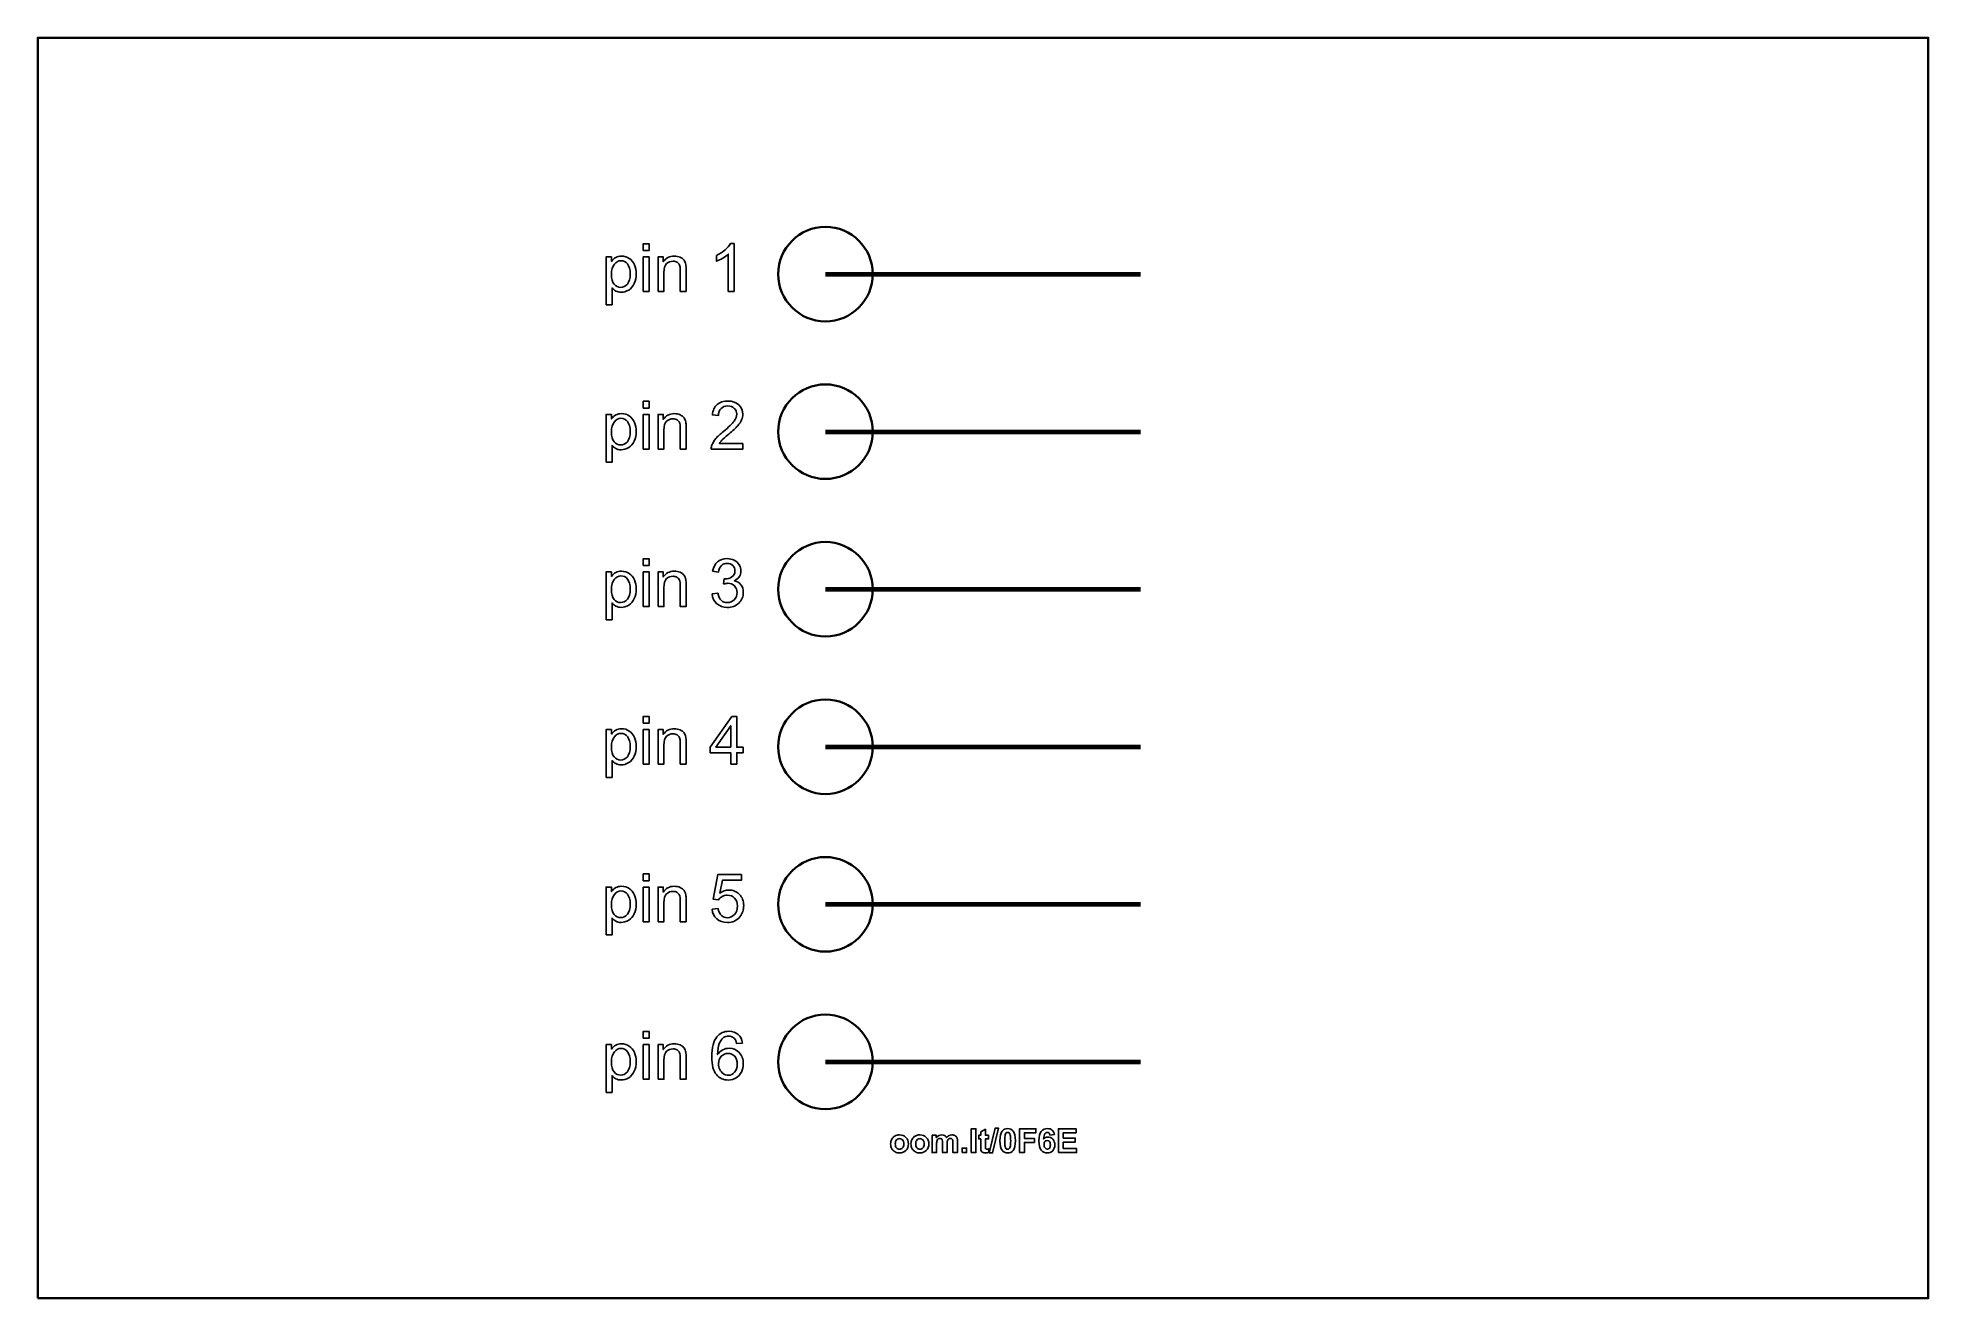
# Model space of a CAD drawing. Header units: centimetres. Extents: x -13.5 to -7.5, y -16.85 to -12.85.
import ezdxf

# ---------------------------------------------------------------- set-up
doc = ezdxf.new("R2010")
doc.units = ezdxf.units.CM
doc.header["$MEASUREMENT"] = 0
doc.layers.add('Layer 1', color=7, linetype='Continuous')

msp = doc.modelspace()

# ---------------------------------------------------------------- linework, layer by layer
at = {"layer": 'Layer 1', "color": 7, "lineweight": 35}
msp.add_lwpolyline([(-13.5, -16.85), (-7.5, -16.85), (-7.5, -12.85), (-13.5, -12.85), (-13.5, -16.85)], close=True, dxfattribs=at)
at = {"layer": 'Layer 1', "color": 250, "lineweight": 35}
for centre in [(-11, -13.6), (-11, -14.1), (-11, -14.6), (-11, -15.1), (-11, -15.6), (-11, -16.1)]:
    msp.add_ellipse(centre, major_axis=(0, 0.15), ratio=1, dxfattribs=at)
at = {"layer": 'Layer 1', "color": 250}
for points, knots in [([(-11.6961, -13.69711), (-11.6961, -13.69711), (-11.6961, -13.54531), (-11.6961, -13.54531), (-11.6961, -13.54531), (-11.6961, -13.54531), (-11.67917, -13.54531), (-11.67917, -13.54531), (-11.67917, -13.54531), (-11.67917, -13.54531), (-11.67917, -13.55956), (-11.67917, -13.55956), (-11.67917, -13.55956), (-11.67518, -13.55399), (-11.67066, -13.54979), (-11.66562, -13.547), (-11.66562, -13.547), (-11.66061, -13.54422), (-11.65451, -13.5428), (-11.64735, -13.5428), (-11.64735, -13.5428), (-11.63796, -13.5428), (-11.62971, -13.54524), (-11.62254, -13.55004), (-11.62254, -13.55004), (-11.61535, -13.55487), (-11.60995, -13.56168), (-11.60632, -13.57046), (-11.60632, -13.57046), (-11.60265, -13.57925), (-11.60081, -13.58888), (-11.60081, -13.59936), (-11.60081, -13.59936), (-11.60081, -13.61057), (-11.60282, -13.6207), (-11.60688, -13.62969), (-11.60688, -13.62969), (-11.6109, -13.63869), (-11.61676, -13.64557), (-11.62445, -13.65037), (-11.62445, -13.65037), (-11.63214, -13.65513), (-11.64022, -13.65753), (-11.64869, -13.65753), (-11.64869, -13.65753), (-11.65489, -13.65753), (-11.66043, -13.65622), (-11.66537, -13.65361), (-11.66537, -13.65361), (-11.67031, -13.651), (-11.67433, -13.64769), (-11.67751, -13.6437), (-11.67751, -13.6437), (-11.67751, -13.6437), (-11.67751, -13.69711), (-11.67751, -13.69711), (-11.67751, -13.69711), (-11.67751, -13.69711), (-11.6961, -13.69711), (-11.6961, -13.69711)], [0, 0, 0, 0, 0.0666667, 0.0666667, 0.0666667, 0.0666667, 0.1333333, 0.1333333, 0.1333333, 0.1333333, 0.2, 0.2, 0.2, 0.2, 0.2666667, 0.2666667, 0.2666667, 0.2666667, 0.3333333, 0.3333333, 0.3333333, 0.3333333, 0.4, 0.4, 0.4, 0.4, 0.4666667, 0.4666667, 0.4666667, 0.4666667, 0.5333333, 0.5333333, 0.5333333, 0.5333333, 0.6, 0.6, 0.6, 0.6, 0.6666667, 0.6666667, 0.6666667, 0.6666667, 0.7333333, 0.7333333, 0.7333333, 0.7333333, 0.8, 0.8, 0.8, 0.8, 0.8666667, 0.8666667, 0.8666667, 0.8666667, 0.9333333, 0.9333333, 0.9333333, 0.9333333, 1, 1, 1, 1]), ([(-11.67927, -13.6008), (-11.67927, -13.61491), (-11.67641, -13.62536), (-11.6707, -13.63213), (-11.6707, -13.63213), (-11.66498, -13.63887), (-11.65803, -13.64225), (-11.64992, -13.64225), (-11.64992, -13.64225), (-11.64167, -13.64225), (-11.63457, -13.63876), (-11.62868, -13.63174), (-11.62868, -13.63174), (-11.62279, -13.62476), (-11.61983, -13.61393), (-11.61983, -13.59925), (-11.61983, -13.59925), (-11.61983, -13.58524), (-11.62272, -13.5748), (-11.62847, -13.56782), (-11.62847, -13.56782), (-11.63422, -13.56087), (-11.6411, -13.55737), (-11.64907, -13.55737), (-11.64907, -13.55737), (-11.65701, -13.55737), (-11.66403, -13.56108), (-11.67013, -13.56849), (-11.67013, -13.56849), (-11.67624, -13.5759), (-11.67927, -13.58669), (-11.67927, -13.6008)], [0, 0, 0, 0, 0.125, 0.125, 0.125, 0.125, 0.25, 0.25, 0.25, 0.25, 0.375, 0.375, 0.375, 0.375, 0.5, 0.5, 0.5, 0.5, 0.625, 0.625, 0.625, 0.625, 0.75, 0.75, 0.75, 0.75, 0.875, 0.875, 0.875, 0.875, 1, 1, 1, 1]), ([(-11.57831, -13.52495), (-11.57831, -13.52495), (-11.57831, -13.50354), (-11.57831, -13.50354), (-11.57831, -13.50354), (-11.57831, -13.50354), (-11.55968, -13.50354), (-11.55968, -13.50354), (-11.55968, -13.50354), (-11.55968, -13.50354), (-11.55968, -13.52495), (-11.55968, -13.52495), (-11.55968, -13.52495), (-11.55968, -13.52495), (-11.57831, -13.52495), (-11.57831, -13.52495)], [0, 0, 0, 0, 0.25, 0.25, 0.25, 0.25, 0.5, 0.5, 0.5, 0.5, 0.75, 0.75, 0.75, 0.75, 1, 1, 1, 1]), ([(-11.57831, -13.65506), (-11.57831, -13.65506), (-11.57831, -13.54531), (-11.57831, -13.54531), (-11.57831, -13.54531), (-11.57831, -13.54531), (-11.55968, -13.54531), (-11.55968, -13.54531), (-11.55968, -13.54531), (-11.55968, -13.54531), (-11.55968, -13.65506), (-11.55968, -13.65506), (-11.55968, -13.65506), (-11.55968, -13.65506), (-11.57831, -13.65506), (-11.57831, -13.65506)], [0, 0, 0, 0, 0.25, 0.25, 0.25, 0.25, 0.5, 0.5, 0.5, 0.5, 0.75, 0.75, 0.75, 0.75, 1, 1, 1, 1]), ([(-11.53135, -13.65506), (-11.53135, -13.65506), (-11.53135, -13.54531), (-11.53135, -13.54531), (-11.53135, -13.54531), (-11.53135, -13.54531), (-11.51463, -13.54531), (-11.51463, -13.54531), (-11.51463, -13.54531), (-11.51463, -13.54531), (-11.51463, -13.5609), (-11.51463, -13.5609), (-11.51463, -13.5609), (-11.50655, -13.54884), (-11.49491, -13.5428), (-11.4797, -13.5428), (-11.4797, -13.5428), (-11.47307, -13.5428), (-11.467, -13.544), (-11.46146, -13.54637), (-11.46146, -13.54637), (-11.45589, -13.54877), (-11.45176, -13.55187), (-11.44901, -13.55575), (-11.44901, -13.55575), (-11.44622, -13.5596), (-11.44432, -13.56418), (-11.44319, -13.56947), (-11.44319, -13.56947), (-11.44252, -13.57293), (-11.44217, -13.57896), (-11.44217, -13.58757), (-11.44217, -13.58757), (-11.44217, -13.58757), (-11.44217, -13.65506), (-11.44217, -13.65506), (-11.44217, -13.65506), (-11.44217, -13.65506), (-11.46079, -13.65506), (-11.46079, -13.65506), (-11.46079, -13.65506), (-11.46079, -13.65506), (-11.46079, -13.58828), (-11.46079, -13.58828), (-11.46079, -13.58828), (-11.46079, -13.58073), (-11.4615, -13.57505), (-11.46295, -13.57127), (-11.46295, -13.57127), (-11.46439, -13.56753), (-11.46697, -13.56454), (-11.47064, -13.56231), (-11.47064, -13.56231), (-11.47434, -13.56006), (-11.47864, -13.55893), (-11.48362, -13.55893), (-11.48362, -13.55893), (-11.49156, -13.55893), (-11.49836, -13.56147), (-11.50415, -13.56648), (-11.50415, -13.56648), (-11.5099, -13.57152), (-11.51276, -13.58105), (-11.51276, -13.59512), (-11.51276, -13.59512), (-11.51276, -13.59512), (-11.51276, -13.65506), (-11.51276, -13.65506), (-11.51276, -13.65506), (-11.51276, -13.65506), (-11.53135, -13.65506), (-11.53135, -13.65506)], [0, 0, 0, 0, 0.0555556, 0.0555556, 0.0555556, 0.0555556, 0.1111111, 0.1111111, 0.1111111, 0.1111111, 0.1666667, 0.1666667, 0.1666667, 0.1666667, 0.2222222, 0.2222222, 0.2222222, 0.2222222, 0.2777778, 0.2777778, 0.2777778, 0.2777778, 0.3333333, 0.3333333, 0.3333333, 0.3333333, 0.3888889, 0.3888889, 0.3888889, 0.3888889, 0.4444444, 0.4444444, 0.4444444, 0.4444444, 0.5, 0.5, 0.5, 0.5, 0.5555556, 0.5555556, 0.5555556, 0.5555556, 0.6111111, 0.6111111, 0.6111111, 0.6111111, 0.6666667, 0.6666667, 0.6666667, 0.6666667, 0.7222222, 0.7222222, 0.7222222, 0.7222222, 0.7777778, 0.7777778, 0.7777778, 0.7777778, 0.8333333, 0.8333333, 0.8333333, 0.8333333, 0.8888889, 0.8888889, 0.8888889, 0.8888889, 0.9444444, 0.9444444, 0.9444444, 0.9444444, 1, 1, 1, 1]), ([(-11.28994, -13.65506), (-11.28994, -13.65506), (-11.30853, -13.65506), (-11.30853, -13.65506), (-11.30853, -13.65506), (-11.30853, -13.65506), (-11.30853, -13.53652), (-11.30853, -13.53652), (-11.30853, -13.53652), (-11.31301, -13.54079), (-11.31887, -13.54506), (-11.32614, -13.54933), (-11.32614, -13.54933), (-11.33344, -13.5536), (-11.33997, -13.55681), (-11.34575, -13.55893), (-11.34575, -13.55893), (-11.34575, -13.55893), (-11.34575, -13.54097), (-11.34575, -13.54097), (-11.34575, -13.54097), (-11.33535, -13.53607), (-11.32624, -13.53014), (-11.31845, -13.52319), (-11.31845, -13.52319), (-11.31069, -13.5162), (-11.30515, -13.50947), (-11.3019, -13.5029), (-11.3019, -13.5029), (-11.3019, -13.5029), (-11.28994, -13.5029), (-11.28994, -13.5029), (-11.28994, -13.5029), (-11.28994, -13.5029), (-11.28994, -13.65506), (-11.28994, -13.65506)], [0, 0, 0, 0, 0.1111111, 0.1111111, 0.1111111, 0.1111111, 0.2222222, 0.2222222, 0.2222222, 0.2222222, 0.3333333, 0.3333333, 0.3333333, 0.3333333, 0.4444444, 0.4444444, 0.4444444, 0.4444444, 0.5555556, 0.5555556, 0.5555556, 0.5555556, 0.6666667, 0.6666667, 0.6666667, 0.6666667, 0.7777778, 0.7777778, 0.7777778, 0.7777778, 0.8888889, 0.8888889, 0.8888889, 0.8888889, 1, 1, 1, 1]), ([(-11.57831, -14.02495), (-11.57831, -14.02495), (-11.57831, -14.00354), (-11.57831, -14.00354), (-11.57831, -14.00354), (-11.57831, -14.00354), (-11.55968, -14.00354), (-11.55968, -14.00354), (-11.55968, -14.00354), (-11.55968, -14.00354), (-11.55968, -14.02495), (-11.55968, -14.02495), (-11.55968, -14.02495), (-11.55968, -14.02495), (-11.57831, -14.02495), (-11.57831, -14.02495)], [0, 0, 0, 0, 0.25, 0.25, 0.25, 0.25, 0.5, 0.5, 0.5, 0.5, 0.75, 0.75, 0.75, 0.75, 1, 1, 1, 1]), ([(-11.26221, -14.13717), (-11.26221, -14.13717), (-11.26221, -14.15506), (-11.26221, -14.15506), (-11.26221, -14.15506), (-11.26221, -14.15506), (-11.36237, -14.15506), (-11.36237, -14.15506), (-11.36237, -14.15506), (-11.36251, -14.15058), (-11.3618, -14.14628), (-11.36022, -14.14215), (-11.36022, -14.14215), (-11.35768, -14.1353), (-11.35359, -14.1286), (-11.34798, -14.12197), (-11.34798, -14.12197), (-11.34233, -14.11537), (-11.33422, -14.10772), (-11.32363, -14.09904), (-11.32363, -14.09904), (-11.30716, -14.08553), (-11.29601, -14.07484), (-11.29023, -14.06693), (-11.29023, -14.06693), (-11.28444, -14.05907), (-11.28155, -14.05159), (-11.28155, -14.04457), (-11.28155, -14.04457), (-11.28155, -14.0372), (-11.28419, -14.03099), (-11.28945, -14.02591), (-11.28945, -14.02591), (-11.29474, -14.02086), (-11.30162, -14.01832), (-11.31009, -14.01832), (-11.31009, -14.01832), (-11.31905, -14.01832), (-11.32621, -14.021), (-11.33157, -14.0264), (-11.33157, -14.0264), (-11.33697, -14.03176), (-11.33969, -14.03921), (-11.33976, -14.0487), (-11.33976, -14.0487), (-11.33976, -14.0487), (-11.35888, -14.04676), (-11.35888, -14.04676), (-11.35888, -14.04676), (-11.35757, -14.03247), (-11.35263, -14.0216), (-11.3441, -14.01412), (-11.3441, -14.01412), (-11.33556, -14.00664), (-11.32406, -14.0029), (-11.30966, -14.0029), (-11.30966, -14.0029), (-11.29513, -14.0029), (-11.28363, -14.00696), (-11.27516, -14.01501), (-11.27516, -14.01501), (-11.26666, -14.02308), (-11.26243, -14.03307), (-11.26243, -14.04499), (-11.26243, -14.04499), (-11.26243, -14.05106), (-11.26366, -14.05702), (-11.26617, -14.06288), (-11.26617, -14.06288), (-11.26863, -14.06873), (-11.27276, -14.07491), (-11.27851, -14.08136), (-11.27851, -14.08136), (-11.28426, -14.08785), (-11.29382, -14.09674), (-11.30719, -14.10803), (-11.30719, -14.10803), (-11.31834, -14.11742), (-11.3255, -14.12377), (-11.32868, -14.12712), (-11.32868, -14.12712), (-11.33185, -14.13044), (-11.33446, -14.13379), (-11.33655, -14.13717), (-11.33655, -14.13717), (-11.33655, -14.13717), (-11.26221, -14.13717), (-11.26221, -14.13717)], [0, 0, 0, 0, 0.0454545, 0.0454545, 0.0454545, 0.0454545, 0.0909091, 0.0909091, 0.0909091, 0.0909091, 0.1363636, 0.1363636, 0.1363636, 0.1363636, 0.1818182, 0.1818182, 0.1818182, 0.1818182, 0.2272727, 0.2272727, 0.2272727, 0.2272727, 0.2727273, 0.2727273, 0.2727273, 0.2727273, 0.3181818, 0.3181818, 0.3181818, 0.3181818, 0.3636364, 0.3636364, 0.3636364, 0.3636364, 0.4090909, 0.4090909, 0.4090909, 0.4090909, 0.4545455, 0.4545455, 0.4545455, 0.4545455, 0.5, 0.5, 0.5, 0.5, 0.5454545, 0.5454545, 0.5454545, 0.5454545, 0.5909091, 0.5909091, 0.5909091, 0.5909091, 0.6363636, 0.6363636, 0.6363636, 0.6363636, 0.6818182, 0.6818182, 0.6818182, 0.6818182, 0.7272727, 0.7272727, 0.7272727, 0.7272727, 0.7727273, 0.7727273, 0.7727273, 0.7727273, 0.8181818, 0.8181818, 0.8181818, 0.8181818, 0.8636364, 0.8636364, 0.8636364, 0.8636364, 0.9090909, 0.9090909, 0.9090909, 0.9090909, 0.9545455, 0.9545455, 0.9545455, 0.9545455, 1, 1, 1, 1]), ([(-11.6961, -14.19711), (-11.6961, -14.19711), (-11.6961, -14.04531), (-11.6961, -14.04531), (-11.6961, -14.04531), (-11.6961, -14.04531), (-11.67917, -14.04531), (-11.67917, -14.04531), (-11.67917, -14.04531), (-11.67917, -14.04531), (-11.67917, -14.05956), (-11.67917, -14.05956), (-11.67917, -14.05956), (-11.67518, -14.05399), (-11.67066, -14.04979), (-11.66562, -14.047), (-11.66562, -14.047), (-11.66061, -14.04422), (-11.65451, -14.0428), (-11.64735, -14.0428), (-11.64735, -14.0428), (-11.63796, -14.0428), (-11.62971, -14.04524), (-11.62254, -14.05004), (-11.62254, -14.05004), (-11.61535, -14.05487), (-11.60995, -14.06168), (-11.60632, -14.07046), (-11.60632, -14.07046), (-11.60265, -14.07925), (-11.60081, -14.08888), (-11.60081, -14.09936), (-11.60081, -14.09936), (-11.60081, -14.11057), (-11.60282, -14.1207), (-11.60688, -14.12969), (-11.60688, -14.12969), (-11.6109, -14.13869), (-11.61676, -14.14557), (-11.62445, -14.15037), (-11.62445, -14.15037), (-11.63214, -14.15513), (-11.64022, -14.15753), (-11.64869, -14.15753), (-11.64869, -14.15753), (-11.65489, -14.15753), (-11.66043, -14.15622), (-11.66537, -14.15361), (-11.66537, -14.15361), (-11.67031, -14.151), (-11.67433, -14.14769), (-11.67751, -14.1437), (-11.67751, -14.1437), (-11.67751, -14.1437), (-11.67751, -14.19711), (-11.67751, -14.19711), (-11.67751, -14.19711), (-11.67751, -14.19711), (-11.6961, -14.19711), (-11.6961, -14.19711)], [0, 0, 0, 0, 0.0666667, 0.0666667, 0.0666667, 0.0666667, 0.1333333, 0.1333333, 0.1333333, 0.1333333, 0.2, 0.2, 0.2, 0.2, 0.2666667, 0.2666667, 0.2666667, 0.2666667, 0.3333333, 0.3333333, 0.3333333, 0.3333333, 0.4, 0.4, 0.4, 0.4, 0.4666667, 0.4666667, 0.4666667, 0.4666667, 0.5333333, 0.5333333, 0.5333333, 0.5333333, 0.6, 0.6, 0.6, 0.6, 0.6666667, 0.6666667, 0.6666667, 0.6666667, 0.7333333, 0.7333333, 0.7333333, 0.7333333, 0.8, 0.8, 0.8, 0.8, 0.8666667, 0.8666667, 0.8666667, 0.8666667, 0.9333333, 0.9333333, 0.9333333, 0.9333333, 1, 1, 1, 1]), ([(-11.67927, -14.1008), (-11.67927, -14.11491), (-11.67641, -14.12536), (-11.6707, -14.13213), (-11.6707, -14.13213), (-11.66498, -14.13887), (-11.65803, -14.14225), (-11.64992, -14.14225), (-11.64992, -14.14225), (-11.64167, -14.14225), (-11.63457, -14.13876), (-11.62868, -14.13174), (-11.62868, -14.13174), (-11.62279, -14.12476), (-11.61983, -14.11393), (-11.61983, -14.09925), (-11.61983, -14.09925), (-11.61983, -14.08524), (-11.62272, -14.0748), (-11.62847, -14.06782), (-11.62847, -14.06782), (-11.63422, -14.06087), (-11.6411, -14.05737), (-11.64907, -14.05737), (-11.64907, -14.05737), (-11.65701, -14.05737), (-11.66403, -14.06108), (-11.67013, -14.06849), (-11.67013, -14.06849), (-11.67624, -14.0759), (-11.67927, -14.08669), (-11.67927, -14.1008)], [0, 0, 0, 0, 0.125, 0.125, 0.125, 0.125, 0.25, 0.25, 0.25, 0.25, 0.375, 0.375, 0.375, 0.375, 0.5, 0.5, 0.5, 0.5, 0.625, 0.625, 0.625, 0.625, 0.75, 0.75, 0.75, 0.75, 0.875, 0.875, 0.875, 0.875, 1, 1, 1, 1]), ([(-11.57831, -14.15506), (-11.57831, -14.15506), (-11.57831, -14.04531), (-11.57831, -14.04531), (-11.57831, -14.04531), (-11.57831, -14.04531), (-11.55968, -14.04531), (-11.55968, -14.04531), (-11.55968, -14.04531), (-11.55968, -14.04531), (-11.55968, -14.15506), (-11.55968, -14.15506), (-11.55968, -14.15506), (-11.55968, -14.15506), (-11.57831, -14.15506), (-11.57831, -14.15506)], [0, 0, 0, 0, 0.25, 0.25, 0.25, 0.25, 0.5, 0.5, 0.5, 0.5, 0.75, 0.75, 0.75, 0.75, 1, 1, 1, 1]), ([(-11.53135, -14.15506), (-11.53135, -14.15506), (-11.53135, -14.04531), (-11.53135, -14.04531), (-11.53135, -14.04531), (-11.53135, -14.04531), (-11.51463, -14.04531), (-11.51463, -14.04531), (-11.51463, -14.04531), (-11.51463, -14.04531), (-11.51463, -14.0609), (-11.51463, -14.0609), (-11.51463, -14.0609), (-11.50655, -14.04884), (-11.49491, -14.0428), (-11.4797, -14.0428), (-11.4797, -14.0428), (-11.47307, -14.0428), (-11.467, -14.044), (-11.46146, -14.04637), (-11.46146, -14.04637), (-11.45589, -14.04877), (-11.45176, -14.05187), (-11.44901, -14.05575), (-11.44901, -14.05575), (-11.44622, -14.0596), (-11.44432, -14.06418), (-11.44319, -14.06947), (-11.44319, -14.06947), (-11.44252, -14.07293), (-11.44217, -14.07896), (-11.44217, -14.08757), (-11.44217, -14.08757), (-11.44217, -14.08757), (-11.44217, -14.15506), (-11.44217, -14.15506), (-11.44217, -14.15506), (-11.44217, -14.15506), (-11.46079, -14.15506), (-11.46079, -14.15506), (-11.46079, -14.15506), (-11.46079, -14.15506), (-11.46079, -14.08828), (-11.46079, -14.08828), (-11.46079, -14.08828), (-11.46079, -14.08073), (-11.4615, -14.07505), (-11.46295, -14.07127), (-11.46295, -14.07127), (-11.46439, -14.06753), (-11.46697, -14.06454), (-11.47064, -14.06231), (-11.47064, -14.06231), (-11.47434, -14.06006), (-11.47864, -14.05893), (-11.48362, -14.05893), (-11.48362, -14.05893), (-11.49156, -14.05893), (-11.49836, -14.06147), (-11.50415, -14.06648), (-11.50415, -14.06648), (-11.5099, -14.07152), (-11.51276, -14.08105), (-11.51276, -14.09512), (-11.51276, -14.09512), (-11.51276, -14.09512), (-11.51276, -14.15506), (-11.51276, -14.15506), (-11.51276, -14.15506), (-11.51276, -14.15506), (-11.53135, -14.15506), (-11.53135, -14.15506)], [0, 0, 0, 0, 0.0555556, 0.0555556, 0.0555556, 0.0555556, 0.1111111, 0.1111111, 0.1111111, 0.1111111, 0.1666667, 0.1666667, 0.1666667, 0.1666667, 0.2222222, 0.2222222, 0.2222222, 0.2222222, 0.2777778, 0.2777778, 0.2777778, 0.2777778, 0.3333333, 0.3333333, 0.3333333, 0.3333333, 0.3888889, 0.3888889, 0.3888889, 0.3888889, 0.4444444, 0.4444444, 0.4444444, 0.4444444, 0.5, 0.5, 0.5, 0.5, 0.5555556, 0.5555556, 0.5555556, 0.5555556, 0.6111111, 0.6111111, 0.6111111, 0.6111111, 0.6666667, 0.6666667, 0.6666667, 0.6666667, 0.7222222, 0.7222222, 0.7222222, 0.7222222, 0.7777778, 0.7777778, 0.7777778, 0.7777778, 0.8333333, 0.8333333, 0.8333333, 0.8333333, 0.8888889, 0.8888889, 0.8888889, 0.8888889, 0.9444444, 0.9444444, 0.9444444, 0.9444444, 1, 1, 1, 1]), ([(-11.57831, -14.52495), (-11.57831, -14.52495), (-11.57831, -14.50354), (-11.57831, -14.50354), (-11.57831, -14.50354), (-11.57831, -14.50354), (-11.55968, -14.50354), (-11.55968, -14.50354), (-11.55968, -14.50354), (-11.55968, -14.50354), (-11.55968, -14.52495), (-11.55968, -14.52495), (-11.55968, -14.52495), (-11.55968, -14.52495), (-11.57831, -14.52495), (-11.57831, -14.52495)], [0, 0, 0, 0, 0.25, 0.25, 0.25, 0.25, 0.5, 0.5, 0.5, 0.5, 0.75, 0.75, 0.75, 0.75, 1, 1, 1, 1]), ([(-11.3599, -14.61505), (-11.3599, -14.61505), (-11.34131, -14.61258), (-11.34131, -14.61258), (-11.34131, -14.61258), (-11.33916, -14.62313), (-11.33552, -14.63072), (-11.33041, -14.63537), (-11.33041, -14.63537), (-11.32526, -14.64003), (-11.31901, -14.64236), (-11.31164, -14.64236), (-11.31164, -14.64236), (-11.30289, -14.64236), (-11.29548, -14.63933), (-11.28945, -14.63326), (-11.28945, -14.63326), (-11.28345, -14.62719), (-11.28042, -14.61968), (-11.28042, -14.61072), (-11.28042, -14.61072), (-11.28042, -14.60218), (-11.2832, -14.59512), (-11.28878, -14.58958), (-11.28878, -14.58958), (-11.29439, -14.58404), (-11.30148, -14.58126), (-11.31009, -14.58126), (-11.31009, -14.58126), (-11.31361, -14.58126), (-11.31799, -14.58196), (-11.32321, -14.58334), (-11.32321, -14.58334), (-11.32321, -14.58334), (-11.32113, -14.56701), (-11.32113, -14.56701), (-11.32113, -14.56701), (-11.31989, -14.56715), (-11.31891, -14.56722), (-11.31813, -14.56722), (-11.31813, -14.56722), (-11.31023, -14.56722), (-11.3031, -14.56514), (-11.29675, -14.56101), (-11.29675, -14.56101), (-11.2904, -14.55688), (-11.28723, -14.5505), (-11.28723, -14.54189), (-11.28723, -14.54189), (-11.28723, -14.53508), (-11.28955, -14.5294), (-11.29418, -14.52495), (-11.29418, -14.52495), (-11.2988, -14.52047), (-11.30476, -14.51822), (-11.31206, -14.51822), (-11.31206, -14.51822), (-11.31929, -14.51822), (-11.32533, -14.52051), (-11.33012, -14.52502), (-11.33012, -14.52502), (-11.33496, -14.52957), (-11.33806, -14.53642), (-11.33944, -14.54552), (-11.33944, -14.54552), (-11.33944, -14.54552), (-11.35803, -14.5422), (-11.35803, -14.5422), (-11.35803, -14.5422), (-11.35577, -14.52972), (-11.35059, -14.52005), (-11.34254, -14.51321), (-11.34254, -14.51321), (-11.33446, -14.50636), (-11.32445, -14.5029), (-11.31245, -14.5029), (-11.31245, -14.5029), (-11.3042, -14.5029), (-11.29658, -14.5047), (-11.28963, -14.50823), (-11.28963, -14.50823), (-11.28268, -14.51179), (-11.27735, -14.51663), (-11.27364, -14.52277), (-11.27364, -14.52277), (-11.26998, -14.5289), (-11.26811, -14.5354), (-11.26811, -14.54231), (-11.26811, -14.54231), (-11.26811, -14.54884), (-11.26987, -14.5548), (-11.2734, -14.5602), (-11.2734, -14.5602), (-11.27693, -14.56556), (-11.28211, -14.56983), (-11.28899, -14.573), (-11.28899, -14.573), (-11.28003, -14.57505), (-11.27308, -14.57935), (-11.26811, -14.58588), (-11.26811, -14.58588), (-11.26317, -14.59237), (-11.2607, -14.60052), (-11.2607, -14.61029), (-11.2607, -14.61029), (-11.2607, -14.62352), (-11.2655, -14.63474), (-11.27516, -14.64395), (-11.27516, -14.64395), (-11.28479, -14.65315), (-11.297, -14.65774), (-11.31174, -14.65774), (-11.31174, -14.65774), (-11.32504, -14.65774), (-11.33609, -14.65379), (-11.34487, -14.64585), (-11.34487, -14.64585), (-11.35366, -14.63795), (-11.35867, -14.62768), (-11.3599, -14.61505)], [0, 0, 0, 0, 0.0333333, 0.0333333, 0.0333333, 0.0333333, 0.0666667, 0.0666667, 0.0666667, 0.0666667, 0.1, 0.1, 0.1, 0.1, 0.1333333, 0.1333333, 0.1333333, 0.1333333, 0.1666667, 0.1666667, 0.1666667, 0.1666667, 0.2, 0.2, 0.2, 0.2, 0.2333333, 0.2333333, 0.2333333, 0.2333333, 0.2666667, 0.2666667, 0.2666667, 0.2666667, 0.3, 0.3, 0.3, 0.3, 0.3333333, 0.3333333, 0.3333333, 0.3333333, 0.3666667, 0.3666667, 0.3666667, 0.3666667, 0.4, 0.4, 0.4, 0.4, 0.4333333, 0.4333333, 0.4333333, 0.4333333, 0.4666667, 0.4666667, 0.4666667, 0.4666667, 0.5, 0.5, 0.5, 0.5, 0.5333333, 0.5333333, 0.5333333, 0.5333333, 0.5666667, 0.5666667, 0.5666667, 0.5666667, 0.6, 0.6, 0.6, 0.6, 0.6333333, 0.6333333, 0.6333333, 0.6333333, 0.6666667, 0.6666667, 0.6666667, 0.6666667, 0.7, 0.7, 0.7, 0.7, 0.7333333, 0.7333333, 0.7333333, 0.7333333, 0.7666667, 0.7666667, 0.7666667, 0.7666667, 0.8, 0.8, 0.8, 0.8, 0.8333333, 0.8333333, 0.8333333, 0.8333333, 0.8666667, 0.8666667, 0.8666667, 0.8666667, 0.9, 0.9, 0.9, 0.9, 0.9333333, 0.9333333, 0.9333333, 0.9333333, 0.9666667, 0.9666667, 0.9666667, 0.9666667, 1, 1, 1, 1]), ([(-11.6961, -14.69711), (-11.6961, -14.69711), (-11.6961, -14.54531), (-11.6961, -14.54531), (-11.6961, -14.54531), (-11.6961, -14.54531), (-11.67917, -14.54531), (-11.67917, -14.54531), (-11.67917, -14.54531), (-11.67917, -14.54531), (-11.67917, -14.55956), (-11.67917, -14.55956), (-11.67917, -14.55956), (-11.67518, -14.55399), (-11.67066, -14.54979), (-11.66562, -14.547), (-11.66562, -14.547), (-11.66061, -14.54422), (-11.65451, -14.5428), (-11.64735, -14.5428), (-11.64735, -14.5428), (-11.63796, -14.5428), (-11.62971, -14.54524), (-11.62254, -14.55004), (-11.62254, -14.55004), (-11.61535, -14.55487), (-11.60995, -14.56168), (-11.60632, -14.57046), (-11.60632, -14.57046), (-11.60265, -14.57925), (-11.60081, -14.58888), (-11.60081, -14.59936), (-11.60081, -14.59936), (-11.60081, -14.61057), (-11.60282, -14.6207), (-11.60688, -14.62969), (-11.60688, -14.62969), (-11.6109, -14.63869), (-11.61676, -14.64557), (-11.62445, -14.65037), (-11.62445, -14.65037), (-11.63214, -14.65513), (-11.64022, -14.65753), (-11.64869, -14.65753), (-11.64869, -14.65753), (-11.65489, -14.65753), (-11.66043, -14.65622), (-11.66537, -14.65361), (-11.66537, -14.65361), (-11.67031, -14.651), (-11.67433, -14.64769), (-11.67751, -14.6437), (-11.67751, -14.6437), (-11.67751, -14.6437), (-11.67751, -14.69711), (-11.67751, -14.69711), (-11.67751, -14.69711), (-11.67751, -14.69711), (-11.6961, -14.69711), (-11.6961, -14.69711)], [0, 0, 0, 0, 0.0666667, 0.0666667, 0.0666667, 0.0666667, 0.1333333, 0.1333333, 0.1333333, 0.1333333, 0.2, 0.2, 0.2, 0.2, 0.2666667, 0.2666667, 0.2666667, 0.2666667, 0.3333333, 0.3333333, 0.3333333, 0.3333333, 0.4, 0.4, 0.4, 0.4, 0.4666667, 0.4666667, 0.4666667, 0.4666667, 0.5333333, 0.5333333, 0.5333333, 0.5333333, 0.6, 0.6, 0.6, 0.6, 0.6666667, 0.6666667, 0.6666667, 0.6666667, 0.7333333, 0.7333333, 0.7333333, 0.7333333, 0.8, 0.8, 0.8, 0.8, 0.8666667, 0.8666667, 0.8666667, 0.8666667, 0.9333333, 0.9333333, 0.9333333, 0.9333333, 1, 1, 1, 1]), ([(-11.67927, -14.6008), (-11.67927, -14.61491), (-11.67641, -14.62536), (-11.6707, -14.63213), (-11.6707, -14.63213), (-11.66498, -14.63887), (-11.65803, -14.64225), (-11.64992, -14.64225), (-11.64992, -14.64225), (-11.64167, -14.64225), (-11.63457, -14.63876), (-11.62868, -14.63174), (-11.62868, -14.63174), (-11.62279, -14.62476), (-11.61983, -14.61393), (-11.61983, -14.59925), (-11.61983, -14.59925), (-11.61983, -14.58524), (-11.62272, -14.5748), (-11.62847, -14.56782), (-11.62847, -14.56782), (-11.63422, -14.56087), (-11.6411, -14.55737), (-11.64907, -14.55737), (-11.64907, -14.55737), (-11.65701, -14.55737), (-11.66403, -14.56108), (-11.67013, -14.56849), (-11.67013, -14.56849), (-11.67624, -14.5759), (-11.67927, -14.58669), (-11.67927, -14.6008)], [0, 0, 0, 0, 0.125, 0.125, 0.125, 0.125, 0.25, 0.25, 0.25, 0.25, 0.375, 0.375, 0.375, 0.375, 0.5, 0.5, 0.5, 0.5, 0.625, 0.625, 0.625, 0.625, 0.75, 0.75, 0.75, 0.75, 0.875, 0.875, 0.875, 0.875, 1, 1, 1, 1]), ([(-11.57831, -14.65506), (-11.57831, -14.65506), (-11.57831, -14.54531), (-11.57831, -14.54531), (-11.57831, -14.54531), (-11.57831, -14.54531), (-11.55968, -14.54531), (-11.55968, -14.54531), (-11.55968, -14.54531), (-11.55968, -14.54531), (-11.55968, -14.65506), (-11.55968, -14.65506), (-11.55968, -14.65506), (-11.55968, -14.65506), (-11.57831, -14.65506), (-11.57831, -14.65506)], [0, 0, 0, 0, 0.25, 0.25, 0.25, 0.25, 0.5, 0.5, 0.5, 0.5, 0.75, 0.75, 0.75, 0.75, 1, 1, 1, 1]), ([(-11.53135, -14.65506), (-11.53135, -14.65506), (-11.53135, -14.54531), (-11.53135, -14.54531), (-11.53135, -14.54531), (-11.53135, -14.54531), (-11.51463, -14.54531), (-11.51463, -14.54531), (-11.51463, -14.54531), (-11.51463, -14.54531), (-11.51463, -14.5609), (-11.51463, -14.5609), (-11.51463, -14.5609), (-11.50655, -14.54884), (-11.49491, -14.5428), (-11.4797, -14.5428), (-11.4797, -14.5428), (-11.47307, -14.5428), (-11.467, -14.544), (-11.46146, -14.54637), (-11.46146, -14.54637), (-11.45589, -14.54877), (-11.45176, -14.55187), (-11.44901, -14.55575), (-11.44901, -14.55575), (-11.44622, -14.5596), (-11.44432, -14.56418), (-11.44319, -14.56947), (-11.44319, -14.56947), (-11.44252, -14.57293), (-11.44217, -14.57896), (-11.44217, -14.58757), (-11.44217, -14.58757), (-11.44217, -14.58757), (-11.44217, -14.65506), (-11.44217, -14.65506), (-11.44217, -14.65506), (-11.44217, -14.65506), (-11.46079, -14.65506), (-11.46079, -14.65506), (-11.46079, -14.65506), (-11.46079, -14.65506), (-11.46079, -14.58828), (-11.46079, -14.58828), (-11.46079, -14.58828), (-11.46079, -14.58073), (-11.4615, -14.57505), (-11.46295, -14.57127), (-11.46295, -14.57127), (-11.46439, -14.56753), (-11.46697, -14.56454), (-11.47064, -14.56231), (-11.47064, -14.56231), (-11.47434, -14.56006), (-11.47864, -14.55893), (-11.48362, -14.55893), (-11.48362, -14.55893), (-11.49156, -14.55893), (-11.49836, -14.56147), (-11.50415, -14.56648), (-11.50415, -14.56648), (-11.5099, -14.57152), (-11.51276, -14.58105), (-11.51276, -14.59512), (-11.51276, -14.59512), (-11.51276, -14.59512), (-11.51276, -14.65506), (-11.51276, -14.65506), (-11.51276, -14.65506), (-11.51276, -14.65506), (-11.53135, -14.65506), (-11.53135, -14.65506)], [0, 0, 0, 0, 0.0555556, 0.0555556, 0.0555556, 0.0555556, 0.1111111, 0.1111111, 0.1111111, 0.1111111, 0.1666667, 0.1666667, 0.1666667, 0.1666667, 0.2222222, 0.2222222, 0.2222222, 0.2222222, 0.2777778, 0.2777778, 0.2777778, 0.2777778, 0.3333333, 0.3333333, 0.3333333, 0.3333333, 0.3888889, 0.3888889, 0.3888889, 0.3888889, 0.4444444, 0.4444444, 0.4444444, 0.4444444, 0.5, 0.5, 0.5, 0.5, 0.5555556, 0.5555556, 0.5555556, 0.5555556, 0.6111111, 0.6111111, 0.6111111, 0.6111111, 0.6666667, 0.6666667, 0.6666667, 0.6666667, 0.7222222, 0.7222222, 0.7222222, 0.7222222, 0.7777778, 0.7777778, 0.7777778, 0.7777778, 0.8333333, 0.8333333, 0.8333333, 0.8333333, 0.8888889, 0.8888889, 0.8888889, 0.8888889, 0.9444444, 0.9444444, 0.9444444, 0.9444444, 1, 1, 1, 1]), ([(-11.6961, -15.19711), (-11.6961, -15.19711), (-11.6961, -15.04531), (-11.6961, -15.04531), (-11.6961, -15.04531), (-11.6961, -15.04531), (-11.67917, -15.04531), (-11.67917, -15.04531), (-11.67917, -15.04531), (-11.67917, -15.04531), (-11.67917, -15.05956), (-11.67917, -15.05956), (-11.67917, -15.05956), (-11.67518, -15.05399), (-11.67066, -15.04979), (-11.66562, -15.047), (-11.66562, -15.047), (-11.66061, -15.04422), (-11.65451, -15.0428), (-11.64735, -15.0428), (-11.64735, -15.0428), (-11.63796, -15.0428), (-11.62971, -15.04524), (-11.62254, -15.05004), (-11.62254, -15.05004), (-11.61535, -15.05487), (-11.60995, -15.06168), (-11.60632, -15.07046), (-11.60632, -15.07046), (-11.60265, -15.07925), (-11.60081, -15.08888), (-11.60081, -15.09936), (-11.60081, -15.09936), (-11.60081, -15.11057), (-11.60282, -15.1207), (-11.60688, -15.12969), (-11.60688, -15.12969), (-11.6109, -15.13869), (-11.61676, -15.14557), (-11.62445, -15.15037), (-11.62445, -15.15037), (-11.63214, -15.15513), (-11.64022, -15.15753), (-11.64869, -15.15753), (-11.64869, -15.15753), (-11.65489, -15.15753), (-11.66043, -15.15622), (-11.66537, -15.15361), (-11.66537, -15.15361), (-11.67031, -15.151), (-11.67433, -15.14769), (-11.67751, -15.1437), (-11.67751, -15.1437), (-11.67751, -15.1437), (-11.67751, -15.19711), (-11.67751, -15.19711), (-11.67751, -15.19711), (-11.67751, -15.19711), (-11.6961, -15.19711), (-11.6961, -15.19711)], [0, 0, 0, 0, 0.0666667, 0.0666667, 0.0666667, 0.0666667, 0.1333333, 0.1333333, 0.1333333, 0.1333333, 0.2, 0.2, 0.2, 0.2, 0.2666667, 0.2666667, 0.2666667, 0.2666667, 0.3333333, 0.3333333, 0.3333333, 0.3333333, 0.4, 0.4, 0.4, 0.4, 0.4666667, 0.4666667, 0.4666667, 0.4666667, 0.5333333, 0.5333333, 0.5333333, 0.5333333, 0.6, 0.6, 0.6, 0.6, 0.6666667, 0.6666667, 0.6666667, 0.6666667, 0.7333333, 0.7333333, 0.7333333, 0.7333333, 0.8, 0.8, 0.8, 0.8, 0.8666667, 0.8666667, 0.8666667, 0.8666667, 0.9333333, 0.9333333, 0.9333333, 0.9333333, 1, 1, 1, 1]), ([(-11.67927, -15.1008), (-11.67927, -15.11491), (-11.67641, -15.12536), (-11.6707, -15.13213), (-11.6707, -15.13213), (-11.66498, -15.13887), (-11.65803, -15.14225), (-11.64992, -15.14225), (-11.64992, -15.14225), (-11.64167, -15.14225), (-11.63457, -15.13876), (-11.62868, -15.13174), (-11.62868, -15.13174), (-11.62279, -15.12476), (-11.61983, -15.11393), (-11.61983, -15.09925), (-11.61983, -15.09925), (-11.61983, -15.08524), (-11.62272, -15.0748), (-11.62847, -15.06782), (-11.62847, -15.06782), (-11.63422, -15.06087), (-11.6411, -15.05737), (-11.64907, -15.05737), (-11.64907, -15.05737), (-11.65701, -15.05737), (-11.66403, -15.06108), (-11.67013, -15.06849), (-11.67013, -15.06849), (-11.67624, -15.0759), (-11.67927, -15.08669), (-11.67927, -15.1008)], [0, 0, 0, 0, 0.125, 0.125, 0.125, 0.125, 0.25, 0.25, 0.25, 0.25, 0.375, 0.375, 0.375, 0.375, 0.5, 0.5, 0.5, 0.5, 0.625, 0.625, 0.625, 0.625, 0.75, 0.75, 0.75, 0.75, 0.875, 0.875, 0.875, 0.875, 1, 1, 1, 1]), ([(-11.57831, -15.02495), (-11.57831, -15.02495), (-11.57831, -15.00354), (-11.57831, -15.00354), (-11.57831, -15.00354), (-11.57831, -15.00354), (-11.55968, -15.00354), (-11.55968, -15.00354), (-11.55968, -15.00354), (-11.55968, -15.00354), (-11.55968, -15.02495), (-11.55968, -15.02495), (-11.55968, -15.02495), (-11.55968, -15.02495), (-11.57831, -15.02495), (-11.57831, -15.02495)], [0, 0, 0, 0, 0.25, 0.25, 0.25, 0.25, 0.5, 0.5, 0.5, 0.5, 0.75, 0.75, 0.75, 0.75, 1, 1, 1, 1]), ([(-11.57831, -15.15506), (-11.57831, -15.15506), (-11.57831, -15.04531), (-11.57831, -15.04531), (-11.57831, -15.04531), (-11.57831, -15.04531), (-11.55968, -15.04531), (-11.55968, -15.04531), (-11.55968, -15.04531), (-11.55968, -15.04531), (-11.55968, -15.15506), (-11.55968, -15.15506), (-11.55968, -15.15506), (-11.55968, -15.15506), (-11.57831, -15.15506), (-11.57831, -15.15506)], [0, 0, 0, 0, 0.25, 0.25, 0.25, 0.25, 0.5, 0.5, 0.5, 0.5, 0.75, 0.75, 0.75, 0.75, 1, 1, 1, 1]), ([(-11.53135, -15.15506), (-11.53135, -15.15506), (-11.53135, -15.04531), (-11.53135, -15.04531), (-11.53135, -15.04531), (-11.53135, -15.04531), (-11.51463, -15.04531), (-11.51463, -15.04531), (-11.51463, -15.04531), (-11.51463, -15.04531), (-11.51463, -15.0609), (-11.51463, -15.0609), (-11.51463, -15.0609), (-11.50655, -15.04884), (-11.49491, -15.0428), (-11.4797, -15.0428), (-11.4797, -15.0428), (-11.47307, -15.0428), (-11.467, -15.044), (-11.46146, -15.04637), (-11.46146, -15.04637), (-11.45589, -15.04877), (-11.45176, -15.05187), (-11.44901, -15.05575), (-11.44901, -15.05575), (-11.44622, -15.0596), (-11.44432, -15.06418), (-11.44319, -15.06947), (-11.44319, -15.06947), (-11.44252, -15.07293), (-11.44217, -15.07896), (-11.44217, -15.08757), (-11.44217, -15.08757), (-11.44217, -15.08757), (-11.44217, -15.15506), (-11.44217, -15.15506), (-11.44217, -15.15506), (-11.44217, -15.15506), (-11.46079, -15.15506), (-11.46079, -15.15506), (-11.46079, -15.15506), (-11.46079, -15.15506), (-11.46079, -15.08828), (-11.46079, -15.08828), (-11.46079, -15.08828), (-11.46079, -15.08073), (-11.4615, -15.07505), (-11.46295, -15.07127), (-11.46295, -15.07127), (-11.46439, -15.06753), (-11.46697, -15.06454), (-11.47064, -15.06231), (-11.47064, -15.06231), (-11.47434, -15.06006), (-11.47864, -15.05893), (-11.48362, -15.05893), (-11.48362, -15.05893), (-11.49156, -15.05893), (-11.49836, -15.06147), (-11.50415, -15.06648), (-11.50415, -15.06648), (-11.5099, -15.07152), (-11.51276, -15.08105), (-11.51276, -15.09512), (-11.51276, -15.09512), (-11.51276, -15.09512), (-11.51276, -15.15506), (-11.51276, -15.15506), (-11.51276, -15.15506), (-11.51276, -15.15506), (-11.53135, -15.15506), (-11.53135, -15.15506)], [0, 0, 0, 0, 0.0555556, 0.0555556, 0.0555556, 0.0555556, 0.1111111, 0.1111111, 0.1111111, 0.1111111, 0.1666667, 0.1666667, 0.1666667, 0.1666667, 0.2222222, 0.2222222, 0.2222222, 0.2222222, 0.2777778, 0.2777778, 0.2777778, 0.2777778, 0.3333333, 0.3333333, 0.3333333, 0.3333333, 0.3888889, 0.3888889, 0.3888889, 0.3888889, 0.4444444, 0.4444444, 0.4444444, 0.4444444, 0.5, 0.5, 0.5, 0.5, 0.5555556, 0.5555556, 0.5555556, 0.5555556, 0.6111111, 0.6111111, 0.6111111, 0.6111111, 0.6666667, 0.6666667, 0.6666667, 0.6666667, 0.7222222, 0.7222222, 0.7222222, 0.7222222, 0.7777778, 0.7777778, 0.7777778, 0.7777778, 0.8333333, 0.8333333, 0.8333333, 0.8333333, 0.8888889, 0.8888889, 0.8888889, 0.8888889, 0.9444444, 0.9444444, 0.9444444, 0.9444444, 1, 1, 1, 1]), ([(-11.30039, -15.15506), (-11.30039, -15.15506), (-11.30039, -15.11879), (-11.30039, -15.11879), (-11.30039, -15.11879), (-11.30039, -15.11879), (-11.36611, -15.11879), (-11.36611, -15.11879), (-11.36611, -15.11879), (-11.36611, -15.11879), (-11.36611, -15.10172), (-11.36611, -15.10172), (-11.36611, -15.10172), (-11.36611, -15.10172), (-11.29696, -15.00354), (-11.29696, -15.00354), (-11.29696, -15.00354), (-11.29696, -15.00354), (-11.28176, -15.00354), (-11.28176, -15.00354), (-11.28176, -15.00354), (-11.28176, -15.00354), (-11.28176, -15.10172), (-11.28176, -15.10172), (-11.28176, -15.10172), (-11.28176, -15.10172), (-11.2613, -15.10172), (-11.2613, -15.10172), (-11.2613, -15.10172), (-11.2613, -15.10172), (-11.2613, -15.11879), (-11.2613, -15.11879), (-11.2613, -15.11879), (-11.2613, -15.11879), (-11.28176, -15.11879), (-11.28176, -15.11879), (-11.28176, -15.11879), (-11.28176, -15.11879), (-11.28176, -15.15506), (-11.28176, -15.15506), (-11.28176, -15.15506), (-11.28176, -15.15506), (-11.30039, -15.15506), (-11.30039, -15.15506)], [0, 0, 0, 0, 0.0909091, 0.0909091, 0.0909091, 0.0909091, 0.1818182, 0.1818182, 0.1818182, 0.1818182, 0.2727273, 0.2727273, 0.2727273, 0.2727273, 0.3636364, 0.3636364, 0.3636364, 0.3636364, 0.4545455, 0.4545455, 0.4545455, 0.4545455, 0.5454545, 0.5454545, 0.5454545, 0.5454545, 0.6363636, 0.6363636, 0.6363636, 0.6363636, 0.7272727, 0.7272727, 0.7272727, 0.7272727, 0.8181818, 0.8181818, 0.8181818, 0.8181818, 0.9090909, 0.9090909, 0.9090909, 0.9090909, 1, 1, 1, 1]), ([(-11.30039, -15.10172), (-11.30039, -15.10172), (-11.30039, -15.03342), (-11.30039, -15.03342), (-11.30039, -15.03342), (-11.30039, -15.03342), (-11.3478, -15.10172), (-11.3478, -15.10172), (-11.3478, -15.10172), (-11.3478, -15.10172), (-11.30039, -15.10172), (-11.30039, -15.10172)], [0, 0, 0, 0, 0.3333333, 0.3333333, 0.3333333, 0.3333333, 0.6666667, 0.6666667, 0.6666667, 0.6666667, 1, 1, 1, 1]), ([(-11.57831, -15.52495), (-11.57831, -15.52495), (-11.57831, -15.50354), (-11.57831, -15.50354), (-11.57831, -15.50354), (-11.57831, -15.50354), (-11.55968, -15.50354), (-11.55968, -15.50354), (-11.55968, -15.50354), (-11.55968, -15.50354), (-11.55968, -15.52495), (-11.55968, -15.52495), (-11.55968, -15.52495), (-11.55968, -15.52495), (-11.57831, -15.52495), (-11.57831, -15.52495)], [0, 0, 0, 0, 0.25, 0.25, 0.25, 0.25, 0.5, 0.5, 0.5, 0.5, 0.75, 0.75, 0.75, 0.75, 1, 1, 1, 1]), ([(-11.36001, -15.61537), (-11.36001, -15.61537), (-11.34046, -15.61371), (-11.34046, -15.61371), (-11.34046, -15.61371), (-11.33902, -15.62324), (-11.33566, -15.63037), (-11.33041, -15.63516), (-11.33041, -15.63516), (-11.32512, -15.63996), (-11.31877, -15.64236), (-11.31132, -15.64236), (-11.31132, -15.64236), (-11.30236, -15.64236), (-11.29478, -15.63897), (-11.2886, -15.63223), (-11.2886, -15.63223), (-11.28239, -15.62546), (-11.27929, -15.6165), (-11.27929, -15.60535), (-11.27929, -15.60535), (-11.27929, -15.59473), (-11.28225, -15.58637), (-11.28821, -15.58023), (-11.28821, -15.58023), (-11.29418, -15.5741), (-11.30197, -15.57103), (-11.31164, -15.57103), (-11.31164, -15.57103), (-11.31764, -15.57103), (-11.32303, -15.5724), (-11.32787, -15.57512), (-11.32787, -15.57512), (-11.3327, -15.57784), (-11.33648, -15.58136), (-11.33923, -15.5857), (-11.33923, -15.5857), (-11.33923, -15.5857), (-11.35669, -15.58344), (-11.35669, -15.58344), (-11.35669, -15.58344), (-11.35669, -15.58344), (-11.34201, -15.50562), (-11.34201, -15.50562), (-11.34201, -15.50562), (-11.34201, -15.50562), (-11.26666, -15.50562), (-11.26666, -15.50562), (-11.26666, -15.50562), (-11.26666, -15.50562), (-11.26666, -15.5234), (-11.26666, -15.5234), (-11.26666, -15.5234), (-11.26666, -15.5234), (-11.32713, -15.5234), (-11.32713, -15.5234), (-11.32713, -15.5234), (-11.32713, -15.5234), (-11.33531, -15.56411), (-11.33531, -15.56411), (-11.33531, -15.56411), (-11.32621, -15.55776), (-11.31665, -15.55459), (-11.30666, -15.55459), (-11.30666, -15.55459), (-11.29344, -15.55459), (-11.28229, -15.55917), (-11.27319, -15.56835), (-11.27319, -15.56835), (-11.26408, -15.57752), (-11.25953, -15.5893), (-11.25953, -15.60369), (-11.25953, -15.60369), (-11.25953, -15.61742), (-11.26355, -15.62927), (-11.27153, -15.63926), (-11.27153, -15.63926), (-11.28126, -15.6515), (-11.29453, -15.65764), (-11.31132, -15.65764), (-11.31132, -15.65764), (-11.32512, -15.65764), (-11.33637, -15.65379), (-11.34508, -15.64606), (-11.34508, -15.64606), (-11.3538, -15.63834), (-11.35877, -15.62811), (-11.36001, -15.61537)], [0, 0, 0, 0, 0.0454545, 0.0454545, 0.0454545, 0.0454545, 0.0909091, 0.0909091, 0.0909091, 0.0909091, 0.1363636, 0.1363636, 0.1363636, 0.1363636, 0.1818182, 0.1818182, 0.1818182, 0.1818182, 0.2272727, 0.2272727, 0.2272727, 0.2272727, 0.2727273, 0.2727273, 0.2727273, 0.2727273, 0.3181818, 0.3181818, 0.3181818, 0.3181818, 0.3636364, 0.3636364, 0.3636364, 0.3636364, 0.4090909, 0.4090909, 0.4090909, 0.4090909, 0.4545455, 0.4545455, 0.4545455, 0.4545455, 0.5, 0.5, 0.5, 0.5, 0.5454545, 0.5454545, 0.5454545, 0.5454545, 0.5909091, 0.5909091, 0.5909091, 0.5909091, 0.6363636, 0.6363636, 0.6363636, 0.6363636, 0.6818182, 0.6818182, 0.6818182, 0.6818182, 0.7272727, 0.7272727, 0.7272727, 0.7272727, 0.7727273, 0.7727273, 0.7727273, 0.7727273, 0.8181818, 0.8181818, 0.8181818, 0.8181818, 0.8636364, 0.8636364, 0.8636364, 0.8636364, 0.9090909, 0.9090909, 0.9090909, 0.9090909, 0.9545455, 0.9545455, 0.9545455, 0.9545455, 1, 1, 1, 1]), ([(-11.6961, -15.69711), (-11.6961, -15.69711), (-11.6961, -15.54531), (-11.6961, -15.54531), (-11.6961, -15.54531), (-11.6961, -15.54531), (-11.67917, -15.54531), (-11.67917, -15.54531), (-11.67917, -15.54531), (-11.67917, -15.54531), (-11.67917, -15.55956), (-11.67917, -15.55956), (-11.67917, -15.55956), (-11.67518, -15.55399), (-11.67066, -15.54979), (-11.66562, -15.547), (-11.66562, -15.547), (-11.66061, -15.54422), (-11.65451, -15.5428), (-11.64735, -15.5428), (-11.64735, -15.5428), (-11.63796, -15.5428), (-11.62971, -15.54524), (-11.62254, -15.55004), (-11.62254, -15.55004), (-11.61535, -15.55487), (-11.60995, -15.56168), (-11.60632, -15.57046), (-11.60632, -15.57046), (-11.60265, -15.57925), (-11.60081, -15.58888), (-11.60081, -15.59936), (-11.60081, -15.59936), (-11.60081, -15.61057), (-11.60282, -15.6207), (-11.60688, -15.62969), (-11.60688, -15.62969), (-11.6109, -15.63869), (-11.61676, -15.64557), (-11.62445, -15.65037), (-11.62445, -15.65037), (-11.63214, -15.65513), (-11.64022, -15.65753), (-11.64869, -15.65753), (-11.64869, -15.65753), (-11.65489, -15.65753), (-11.66043, -15.65622), (-11.66537, -15.65361), (-11.66537, -15.65361), (-11.67031, -15.651), (-11.67433, -15.64769), (-11.67751, -15.6437), (-11.67751, -15.6437), (-11.67751, -15.6437), (-11.67751, -15.69711), (-11.67751, -15.69711), (-11.67751, -15.69711), (-11.67751, -15.69711), (-11.6961, -15.69711), (-11.6961, -15.69711)], [0, 0, 0, 0, 0.0666667, 0.0666667, 0.0666667, 0.0666667, 0.1333333, 0.1333333, 0.1333333, 0.1333333, 0.2, 0.2, 0.2, 0.2, 0.2666667, 0.2666667, 0.2666667, 0.2666667, 0.3333333, 0.3333333, 0.3333333, 0.3333333, 0.4, 0.4, 0.4, 0.4, 0.4666667, 0.4666667, 0.4666667, 0.4666667, 0.5333333, 0.5333333, 0.5333333, 0.5333333, 0.6, 0.6, 0.6, 0.6, 0.6666667, 0.6666667, 0.6666667, 0.6666667, 0.7333333, 0.7333333, 0.7333333, 0.7333333, 0.8, 0.8, 0.8, 0.8, 0.8666667, 0.8666667, 0.8666667, 0.8666667, 0.9333333, 0.9333333, 0.9333333, 0.9333333, 1, 1, 1, 1]), ([(-11.67927, -15.6008), (-11.67927, -15.61491), (-11.67641, -15.62536), (-11.6707, -15.63213), (-11.6707, -15.63213), (-11.66498, -15.63887), (-11.65803, -15.64225), (-11.64992, -15.64225), (-11.64992, -15.64225), (-11.64167, -15.64225), (-11.63457, -15.63876), (-11.62868, -15.63174), (-11.62868, -15.63174), (-11.62279, -15.62476), (-11.61983, -15.61393), (-11.61983, -15.59925), (-11.61983, -15.59925), (-11.61983, -15.58524), (-11.62272, -15.5748), (-11.62847, -15.56782), (-11.62847, -15.56782), (-11.63422, -15.56087), (-11.6411, -15.55737), (-11.64907, -15.55737), (-11.64907, -15.55737), (-11.65701, -15.55737), (-11.66403, -15.56108), (-11.67013, -15.56849), (-11.67013, -15.56849), (-11.67624, -15.5759), (-11.67927, -15.58669), (-11.67927, -15.6008)], [0, 0, 0, 0, 0.125, 0.125, 0.125, 0.125, 0.25, 0.25, 0.25, 0.25, 0.375, 0.375, 0.375, 0.375, 0.5, 0.5, 0.5, 0.5, 0.625, 0.625, 0.625, 0.625, 0.75, 0.75, 0.75, 0.75, 0.875, 0.875, 0.875, 0.875, 1, 1, 1, 1]), ([(-11.57831, -15.65506), (-11.57831, -15.65506), (-11.57831, -15.54531), (-11.57831, -15.54531), (-11.57831, -15.54531), (-11.57831, -15.54531), (-11.55968, -15.54531), (-11.55968, -15.54531), (-11.55968, -15.54531), (-11.55968, -15.54531), (-11.55968, -15.65506), (-11.55968, -15.65506), (-11.55968, -15.65506), (-11.55968, -15.65506), (-11.57831, -15.65506), (-11.57831, -15.65506)], [0, 0, 0, 0, 0.25, 0.25, 0.25, 0.25, 0.5, 0.5, 0.5, 0.5, 0.75, 0.75, 0.75, 0.75, 1, 1, 1, 1]), ([(-11.53135, -15.65506), (-11.53135, -15.65506), (-11.53135, -15.54531), (-11.53135, -15.54531), (-11.53135, -15.54531), (-11.53135, -15.54531), (-11.51463, -15.54531), (-11.51463, -15.54531), (-11.51463, -15.54531), (-11.51463, -15.54531), (-11.51463, -15.5609), (-11.51463, -15.5609), (-11.51463, -15.5609), (-11.50655, -15.54884), (-11.49491, -15.5428), (-11.4797, -15.5428), (-11.4797, -15.5428), (-11.47307, -15.5428), (-11.467, -15.544), (-11.46146, -15.54637), (-11.46146, -15.54637), (-11.45589, -15.54877), (-11.45176, -15.55187), (-11.44901, -15.55575), (-11.44901, -15.55575), (-11.44622, -15.5596), (-11.44432, -15.56418), (-11.44319, -15.56947), (-11.44319, -15.56947), (-11.44252, -15.57293), (-11.44217, -15.57896), (-11.44217, -15.58757), (-11.44217, -15.58757), (-11.44217, -15.58757), (-11.44217, -15.65506), (-11.44217, -15.65506), (-11.44217, -15.65506), (-11.44217, -15.65506), (-11.46079, -15.65506), (-11.46079, -15.65506), (-11.46079, -15.65506), (-11.46079, -15.65506), (-11.46079, -15.58828), (-11.46079, -15.58828), (-11.46079, -15.58828), (-11.46079, -15.58073), (-11.4615, -15.57505), (-11.46295, -15.57127), (-11.46295, -15.57127), (-11.46439, -15.56753), (-11.46697, -15.56454), (-11.47064, -15.56231), (-11.47064, -15.56231), (-11.47434, -15.56006), (-11.47864, -15.55893), (-11.48362, -15.55893), (-11.48362, -15.55893), (-11.49156, -15.55893), (-11.49836, -15.56147), (-11.50415, -15.56648), (-11.50415, -15.56648), (-11.5099, -15.57152), (-11.51276, -15.58105), (-11.51276, -15.59512), (-11.51276, -15.59512), (-11.51276, -15.59512), (-11.51276, -15.65506), (-11.51276, -15.65506), (-11.51276, -15.65506), (-11.51276, -15.65506), (-11.53135, -15.65506), (-11.53135, -15.65506)], [0, 0, 0, 0, 0.0555556, 0.0555556, 0.0555556, 0.0555556, 0.1111111, 0.1111111, 0.1111111, 0.1111111, 0.1666667, 0.1666667, 0.1666667, 0.1666667, 0.2222222, 0.2222222, 0.2222222, 0.2222222, 0.2777778, 0.2777778, 0.2777778, 0.2777778, 0.3333333, 0.3333333, 0.3333333, 0.3333333, 0.3888889, 0.3888889, 0.3888889, 0.3888889, 0.4444444, 0.4444444, 0.4444444, 0.4444444, 0.5, 0.5, 0.5, 0.5, 0.5555556, 0.5555556, 0.5555556, 0.5555556, 0.6111111, 0.6111111, 0.6111111, 0.6111111, 0.6666667, 0.6666667, 0.6666667, 0.6666667, 0.7222222, 0.7222222, 0.7222222, 0.7222222, 0.7777778, 0.7777778, 0.7777778, 0.7777778, 0.8333333, 0.8333333, 0.8333333, 0.8333333, 0.8888889, 0.8888889, 0.8888889, 0.8888889, 0.9444444, 0.9444444, 0.9444444, 0.9444444, 1, 1, 1, 1]), ([(-11.57831, -16.02495), (-11.57831, -16.02495), (-11.57831, -16.00354), (-11.57831, -16.00354), (-11.57831, -16.00354), (-11.57831, -16.00354), (-11.55968, -16.00354), (-11.55968, -16.00354), (-11.55968, -16.00354), (-11.55968, -16.00354), (-11.55968, -16.02495), (-11.55968, -16.02495), (-11.55968, -16.02495), (-11.55968, -16.02495), (-11.57831, -16.02495), (-11.57831, -16.02495)], [0, 0, 0, 0, 0.25, 0.25, 0.25, 0.25, 0.5, 0.5, 0.5, 0.5, 0.75, 0.75, 0.75, 0.75, 1, 1, 1, 1]), ([(-11.26348, -16.04065), (-11.26348, -16.04065), (-11.28197, -16.0421), (-11.28197, -16.0421), (-11.28197, -16.0421), (-11.28363, -16.0348), (-11.28596, -16.02947), (-11.28899, -16.02619), (-11.28899, -16.02619), (-11.29404, -16.02086), (-11.30024, -16.01822), (-11.30762, -16.01822), (-11.30762, -16.01822), (-11.31354, -16.01822), (-11.31873, -16.01987), (-11.32321, -16.02319), (-11.32321, -16.02319), (-11.32907, -16.02746), (-11.33369, -16.0337), (-11.33707, -16.04189), (-11.33707, -16.04189), (-11.34043, -16.05007), (-11.34219, -16.06175), (-11.34233, -16.07692), (-11.34233, -16.07692), (-11.33785, -16.07011), (-11.33238, -16.06503), (-11.32589, -16.06171), (-11.32589, -16.06171), (-11.31944, -16.05843), (-11.31263, -16.05677), (-11.30554, -16.05677), (-11.30554, -16.05677), (-11.29312, -16.05677), (-11.28257, -16.06133), (-11.27386, -16.07046), (-11.27386, -16.07046), (-11.26514, -16.0796), (-11.26077, -16.09138), (-11.26077, -16.10585), (-11.26077, -16.10585), (-11.26077, -16.11537), (-11.26285, -16.12419), (-11.26694, -16.13238), (-11.26694, -16.13238), (-11.27103, -16.14053), (-11.27668, -16.1468), (-11.28384, -16.15114), (-11.28384, -16.15114), (-11.291, -16.15548), (-11.29912, -16.15764), (-11.30822, -16.15764), (-11.30822, -16.15764), (-11.32374, -16.15764), (-11.33637, -16.15196), (-11.34614, -16.14053), (-11.34614, -16.14053), (-11.35595, -16.12913), (-11.36082, -16.11033), (-11.36082, -16.08415), (-11.36082, -16.08415), (-11.36082, -16.05487), (-11.35542, -16.0336), (-11.34459, -16.0203), (-11.34459, -16.0203), (-11.33517, -16.00873), (-11.32247, -16.0029), (-11.30645, -16.0029), (-11.30645, -16.0029), (-11.29456, -16.0029), (-11.28479, -16.00626), (-11.27717, -16.01296), (-11.27717, -16.01296), (-11.26955, -16.01963), (-11.265, -16.02887), (-11.26348, -16.04065)], [0, 0, 0, 0, 0.0526316, 0.0526316, 0.0526316, 0.0526316, 0.1052632, 0.1052632, 0.1052632, 0.1052632, 0.1578947, 0.1578947, 0.1578947, 0.1578947, 0.2105263, 0.2105263, 0.2105263, 0.2105263, 0.2631579, 0.2631579, 0.2631579, 0.2631579, 0.3157895, 0.3157895, 0.3157895, 0.3157895, 0.3684211, 0.3684211, 0.3684211, 0.3684211, 0.4210526, 0.4210526, 0.4210526, 0.4210526, 0.4736842, 0.4736842, 0.4736842, 0.4736842, 0.5263158, 0.5263158, 0.5263158, 0.5263158, 0.5789474, 0.5789474, 0.5789474, 0.5789474, 0.6315789, 0.6315789, 0.6315789, 0.6315789, 0.6842105, 0.6842105, 0.6842105, 0.6842105, 0.7368421, 0.7368421, 0.7368421, 0.7368421, 0.7894737, 0.7894737, 0.7894737, 0.7894737, 0.8421053, 0.8421053, 0.8421053, 0.8421053, 0.8947368, 0.8947368, 0.8947368, 0.8947368, 0.9473684, 0.9473684, 0.9473684, 0.9473684, 1, 1, 1, 1]), ([(-11.6961, -16.19711), (-11.6961, -16.19711), (-11.6961, -16.04531), (-11.6961, -16.04531), (-11.6961, -16.04531), (-11.6961, -16.04531), (-11.67917, -16.04531), (-11.67917, -16.04531), (-11.67917, -16.04531), (-11.67917, -16.04531), (-11.67917, -16.05956), (-11.67917, -16.05956), (-11.67917, -16.05956), (-11.67518, -16.05399), (-11.67066, -16.04979), (-11.66562, -16.047), (-11.66562, -16.047), (-11.66061, -16.04422), (-11.65451, -16.0428), (-11.64735, -16.0428), (-11.64735, -16.0428), (-11.63796, -16.0428), (-11.62971, -16.04524), (-11.62254, -16.05004), (-11.62254, -16.05004), (-11.61535, -16.05487), (-11.60995, -16.06168), (-11.60632, -16.07046), (-11.60632, -16.07046), (-11.60265, -16.07925), (-11.60081, -16.08888), (-11.60081, -16.09936), (-11.60081, -16.09936), (-11.60081, -16.11057), (-11.60282, -16.1207), (-11.60688, -16.12969), (-11.60688, -16.12969), (-11.6109, -16.13869), (-11.61676, -16.14557), (-11.62445, -16.15037), (-11.62445, -16.15037), (-11.63214, -16.15513), (-11.64022, -16.15753), (-11.64869, -16.15753), (-11.64869, -16.15753), (-11.65489, -16.15753), (-11.66043, -16.15622), (-11.66537, -16.15361), (-11.66537, -16.15361), (-11.67031, -16.151), (-11.67433, -16.14769), (-11.67751, -16.1437), (-11.67751, -16.1437), (-11.67751, -16.1437), (-11.67751, -16.19711), (-11.67751, -16.19711), (-11.67751, -16.19711), (-11.67751, -16.19711), (-11.6961, -16.19711), (-11.6961, -16.19711)], [0, 0, 0, 0, 0.0666667, 0.0666667, 0.0666667, 0.0666667, 0.1333333, 0.1333333, 0.1333333, 0.1333333, 0.2, 0.2, 0.2, 0.2, 0.2666667, 0.2666667, 0.2666667, 0.2666667, 0.3333333, 0.3333333, 0.3333333, 0.3333333, 0.4, 0.4, 0.4, 0.4, 0.4666667, 0.4666667, 0.4666667, 0.4666667, 0.5333333, 0.5333333, 0.5333333, 0.5333333, 0.6, 0.6, 0.6, 0.6, 0.6666667, 0.6666667, 0.6666667, 0.6666667, 0.7333333, 0.7333333, 0.7333333, 0.7333333, 0.8, 0.8, 0.8, 0.8, 0.8666667, 0.8666667, 0.8666667, 0.8666667, 0.9333333, 0.9333333, 0.9333333, 0.9333333, 1, 1, 1, 1]), ([(-11.67927, -16.1008), (-11.67927, -16.11491), (-11.67641, -16.12536), (-11.6707, -16.13213), (-11.6707, -16.13213), (-11.66498, -16.13887), (-11.65803, -16.14225), (-11.64992, -16.14225), (-11.64992, -16.14225), (-11.64167, -16.14225), (-11.63457, -16.13876), (-11.62868, -16.13174), (-11.62868, -16.13174), (-11.62279, -16.12476), (-11.61983, -16.11393), (-11.61983, -16.09925), (-11.61983, -16.09925), (-11.61983, -16.08524), (-11.62272, -16.0748), (-11.62847, -16.06782), (-11.62847, -16.06782), (-11.63422, -16.06087), (-11.6411, -16.05737), (-11.64907, -16.05737), (-11.64907, -16.05737), (-11.65701, -16.05737), (-11.66403, -16.06108), (-11.67013, -16.06849), (-11.67013, -16.06849), (-11.67624, -16.0759), (-11.67927, -16.08669), (-11.67927, -16.1008)], [0, 0, 0, 0, 0.125, 0.125, 0.125, 0.125, 0.25, 0.25, 0.25, 0.25, 0.375, 0.375, 0.375, 0.375, 0.5, 0.5, 0.5, 0.5, 0.625, 0.625, 0.625, 0.625, 0.75, 0.75, 0.75, 0.75, 0.875, 0.875, 0.875, 0.875, 1, 1, 1, 1]), ([(-11.57831, -16.15506), (-11.57831, -16.15506), (-11.57831, -16.04531), (-11.57831, -16.04531), (-11.57831, -16.04531), (-11.57831, -16.04531), (-11.55968, -16.04531), (-11.55968, -16.04531), (-11.55968, -16.04531), (-11.55968, -16.04531), (-11.55968, -16.15506), (-11.55968, -16.15506), (-11.55968, -16.15506), (-11.55968, -16.15506), (-11.57831, -16.15506), (-11.57831, -16.15506)], [0, 0, 0, 0, 0.25, 0.25, 0.25, 0.25, 0.5, 0.5, 0.5, 0.5, 0.75, 0.75, 0.75, 0.75, 1, 1, 1, 1]), ([(-11.53135, -16.15506), (-11.53135, -16.15506), (-11.53135, -16.04531), (-11.53135, -16.04531), (-11.53135, -16.04531), (-11.53135, -16.04531), (-11.51463, -16.04531), (-11.51463, -16.04531), (-11.51463, -16.04531), (-11.51463, -16.04531), (-11.51463, -16.0609), (-11.51463, -16.0609), (-11.51463, -16.0609), (-11.50655, -16.04884), (-11.49491, -16.0428), (-11.4797, -16.0428), (-11.4797, -16.0428), (-11.47307, -16.0428), (-11.467, -16.044), (-11.46146, -16.04637), (-11.46146, -16.04637), (-11.45589, -16.04877), (-11.45176, -16.05187), (-11.44901, -16.05575), (-11.44901, -16.05575), (-11.44622, -16.0596), (-11.44432, -16.06418), (-11.44319, -16.06947), (-11.44319, -16.06947), (-11.44252, -16.07293), (-11.44217, -16.07896), (-11.44217, -16.08757), (-11.44217, -16.08757), (-11.44217, -16.08757), (-11.44217, -16.15506), (-11.44217, -16.15506), (-11.44217, -16.15506), (-11.44217, -16.15506), (-11.46079, -16.15506), (-11.46079, -16.15506), (-11.46079, -16.15506), (-11.46079, -16.15506), (-11.46079, -16.08828), (-11.46079, -16.08828), (-11.46079, -16.08828), (-11.46079, -16.08073), (-11.4615, -16.07505), (-11.46295, -16.07127), (-11.46295, -16.07127), (-11.46439, -16.06753), (-11.46697, -16.06454), (-11.47064, -16.06231), (-11.47064, -16.06231), (-11.47434, -16.06006), (-11.47864, -16.05893), (-11.48362, -16.05893), (-11.48362, -16.05893), (-11.49156, -16.05893), (-11.49836, -16.06147), (-11.50415, -16.06648), (-11.50415, -16.06648), (-11.5099, -16.07152), (-11.51276, -16.08105), (-11.51276, -16.09512), (-11.51276, -16.09512), (-11.51276, -16.09512), (-11.51276, -16.15506), (-11.51276, -16.15506), (-11.51276, -16.15506), (-11.51276, -16.15506), (-11.53135, -16.15506), (-11.53135, -16.15506)], [0, 0, 0, 0, 0.0555556, 0.0555556, 0.0555556, 0.0555556, 0.1111111, 0.1111111, 0.1111111, 0.1111111, 0.1666667, 0.1666667, 0.1666667, 0.1666667, 0.2222222, 0.2222222, 0.2222222, 0.2222222, 0.2777778, 0.2777778, 0.2777778, 0.2777778, 0.3333333, 0.3333333, 0.3333333, 0.3333333, 0.3888889, 0.3888889, 0.3888889, 0.3888889, 0.4444444, 0.4444444, 0.4444444, 0.4444444, 0.5, 0.5, 0.5, 0.5, 0.5555556, 0.5555556, 0.5555556, 0.5555556, 0.6111111, 0.6111111, 0.6111111, 0.6111111, 0.6666667, 0.6666667, 0.6666667, 0.6666667, 0.7222222, 0.7222222, 0.7222222, 0.7222222, 0.7777778, 0.7777778, 0.7777778, 0.7777778, 0.8333333, 0.8333333, 0.8333333, 0.8333333, 0.8888889, 0.8888889, 0.8888889, 0.8888889, 0.9444444, 0.9444444, 0.9444444, 0.9444444, 1, 1, 1, 1]), ([(-11.33944, -16.10595), (-11.33944, -16.11237), (-11.33806, -16.11851), (-11.33535, -16.12437), (-11.33535, -16.12437), (-11.33263, -16.13022), (-11.32882, -16.13467), (-11.32395, -16.13774), (-11.32395, -16.13774), (-11.31905, -16.14081), (-11.3139, -16.14236), (-11.30853, -16.14236), (-11.30853, -16.14236), (-11.30067, -16.14236), (-11.29393, -16.13918), (-11.28828, -16.13283), (-11.28828, -16.13283), (-11.28264, -16.12648), (-11.27982, -16.11788), (-11.27982, -16.10701), (-11.27982, -16.10701), (-11.27982, -16.09653), (-11.28261, -16.08828), (-11.28818, -16.08225), (-11.28818, -16.08225), (-11.29375, -16.07621), (-11.30077, -16.07321), (-11.30924, -16.07321), (-11.30924, -16.07321), (-11.31767, -16.07321), (-11.3248, -16.07621), (-11.33065, -16.08225), (-11.33065, -16.08225), (-11.33651, -16.08828), (-11.33944, -16.09618), (-11.33944, -16.10595)], [0, 0, 0, 0, 0.1111111, 0.1111111, 0.1111111, 0.1111111, 0.2222222, 0.2222222, 0.2222222, 0.2222222, 0.3333333, 0.3333333, 0.3333333, 0.3333333, 0.4444444, 0.4444444, 0.4444444, 0.4444444, 0.5555556, 0.5555556, 0.5555556, 0.5555556, 0.6666667, 0.6666667, 0.6666667, 0.6666667, 0.7777778, 0.7777778, 0.7777778, 0.7777778, 0.8888889, 0.8888889, 0.8888889, 0.8888889, 1, 1, 1, 1]), ([(-10.53706, -16.38788), (-10.53706, -16.38788), (-10.53706, -16.31212), (-10.53706, -16.31212), (-10.53706, -16.31212), (-10.53706, -16.31212), (-10.52254, -16.31212), (-10.52254, -16.31212), (-10.52254, -16.31212), (-10.52254, -16.31212), (-10.52254, -16.38788), (-10.52254, -16.38788), (-10.52254, -16.38788), (-10.52254, -16.38788), (-10.53706, -16.38788), (-10.53706, -16.38788)], [0, 0, 0, 0, 0.25, 0.25, 0.25, 0.25, 0.5, 0.5, 0.5, 0.5, 0.75, 0.75, 0.75, 0.75, 1, 1, 1, 1]), ([(-10.48251, -16.33301), (-10.48251, -16.33301), (-10.48251, -16.34458), (-10.48251, -16.34458), (-10.48251, -16.34458), (-10.48251, -16.34458), (-10.49242, -16.34458), (-10.49242, -16.34458), (-10.49242, -16.34458), (-10.49242, -16.34458), (-10.49242, -16.3667), (-10.49242, -16.3667), (-10.49242, -16.3667), (-10.49242, -16.37118), (-10.49233, -16.37379), (-10.49214, -16.37453), (-10.49214, -16.37453), (-10.49194, -16.37527), (-10.49152, -16.37587), (-10.49085, -16.37636), (-10.49085, -16.37636), (-10.49018, -16.37684), (-10.48935, -16.37709), (-10.4884, -16.37709), (-10.4884, -16.37709), (-10.48704, -16.37709), (-10.4851, -16.37661), (-10.48254, -16.37569), (-10.48254, -16.37569), (-10.48254, -16.37569), (-10.48131, -16.38695), (-10.48131, -16.38695), (-10.48131, -16.38695), (-10.48469, -16.38839), (-10.4885, -16.38911), (-10.49279, -16.38911), (-10.49279, -16.38911), (-10.4954, -16.38911), (-10.49776, -16.38867), (-10.49986, -16.38781), (-10.49986, -16.38781), (-10.50196, -16.38693), (-10.5035, -16.38578), (-10.50448, -16.38439), (-10.50448, -16.38439), (-10.50547, -16.38299), (-10.50614, -16.38111), (-10.50653, -16.37873), (-10.50653, -16.37873), (-10.50683, -16.37705), (-10.50699, -16.37363), (-10.50699, -16.3685), (-10.50699, -16.3685), (-10.50699, -16.3685), (-10.50699, -16.34458), (-10.50699, -16.34458), (-10.50699, -16.34458), (-10.50699, -16.34458), (-10.51365, -16.34458), (-10.51365, -16.34458), (-10.51365, -16.34458), (-10.51365, -16.34458), (-10.51365, -16.33301), (-10.51365, -16.33301), (-10.51365, -16.33301), (-10.51365, -16.33301), (-10.50699, -16.33301), (-10.50699, -16.33301), (-10.50699, -16.33301), (-10.50699, -16.33301), (-10.50699, -16.32209), (-10.50699, -16.32209), (-10.50699, -16.32209), (-10.50699, -16.32209), (-10.49242, -16.31362), (-10.49242, -16.31362), (-10.49242, -16.31362), (-10.49242, -16.31362), (-10.49242, -16.33301), (-10.49242, -16.33301), (-10.49242, -16.33301), (-10.49242, -16.33301), (-10.48251, -16.33301), (-10.48251, -16.33301)], [0, 0, 0, 0, 0.047619, 0.047619, 0.047619, 0.047619, 0.0952381, 0.0952381, 0.0952381, 0.0952381, 0.1428571, 0.1428571, 0.1428571, 0.1428571, 0.1904762, 0.1904762, 0.1904762, 0.1904762, 0.2380952, 0.2380952, 0.2380952, 0.2380952, 0.2857143, 0.2857143, 0.2857143, 0.2857143, 0.3333333, 0.3333333, 0.3333333, 0.3333333, 0.3809524, 0.3809524, 0.3809524, 0.3809524, 0.4285714, 0.4285714, 0.4285714, 0.4285714, 0.4761905, 0.4761905, 0.4761905, 0.4761905, 0.5238095, 0.5238095, 0.5238095, 0.5238095, 0.5714286, 0.5714286, 0.5714286, 0.5714286, 0.6190476, 0.6190476, 0.6190476, 0.6190476, 0.6666667, 0.6666667, 0.6666667, 0.6666667, 0.7142857, 0.7142857, 0.7142857, 0.7142857, 0.7619048, 0.7619048, 0.7619048, 0.7619048, 0.8095238, 0.8095238, 0.8095238, 0.8095238, 0.8571429, 0.8571429, 0.8571429, 0.8571429, 0.9047619, 0.9047619, 0.9047619, 0.9047619, 0.952381, 0.952381, 0.952381, 0.952381, 1, 1, 1, 1]), ([(-10.48018, -16.38917), (-10.48018, -16.38917), (-10.46141, -16.31084), (-10.46141, -16.31084), (-10.46141, -16.31084), (-10.46141, -16.31084), (-10.45051, -16.31084), (-10.45051, -16.31084), (-10.45051, -16.31084), (-10.45051, -16.31084), (-10.46947, -16.38917), (-10.46947, -16.38917), (-10.46947, -16.38917), (-10.46947, -16.38917), (-10.48018, -16.38917), (-10.48018, -16.38917)], [0, 0, 0, 0, 0.25, 0.25, 0.25, 0.25, 0.5, 0.5, 0.5, 0.5, 0.75, 0.75, 0.75, 0.75, 1, 1, 1, 1]), ([(-10.42159, -16.31181), (-10.41423, -16.31181), (-10.4085, -16.31443), (-10.40437, -16.31967), (-10.40437, -16.31967), (-10.39945, -16.32586), (-10.39698, -16.33615), (-10.39698, -16.35052), (-10.39698, -16.35052), (-10.39698, -16.36484), (-10.39947, -16.37515), (-10.40443, -16.38142), (-10.40443, -16.38142), (-10.40852, -16.38659), (-10.41423, -16.38917), (-10.42159, -16.38917), (-10.42159, -16.38917), (-10.42894, -16.38917), (-10.43489, -16.38635), (-10.4394, -16.38067), (-10.4394, -16.38067), (-10.44392, -16.375), (-10.44618, -16.3649), (-10.44618, -16.35036), (-10.44618, -16.35036), (-10.44618, -16.33609), (-10.44369, -16.32583), (-10.43873, -16.31957), (-10.43873, -16.31957), (-10.43464, -16.3144), (-10.42892, -16.31181), (-10.42159, -16.31181)], [0, 0, 0, 0, 0.125, 0.125, 0.125, 0.125, 0.25, 0.25, 0.25, 0.25, 0.375, 0.375, 0.375, 0.375, 0.5, 0.5, 0.5, 0.5, 0.625, 0.625, 0.625, 0.625, 0.75, 0.75, 0.75, 0.75, 0.875, 0.875, 0.875, 0.875, 1, 1, 1, 1]), ([(-10.38396, -16.38788), (-10.38396, -16.38788), (-10.38396, -16.31212), (-10.38396, -16.31212), (-10.38396, -16.31212), (-10.38396, -16.31212), (-10.33202, -16.31212), (-10.33202, -16.31212), (-10.33202, -16.31212), (-10.33202, -16.31212), (-10.33202, -16.32495), (-10.33202, -16.32495), (-10.33202, -16.32495), (-10.33202, -16.32495), (-10.36865, -16.32495), (-10.36865, -16.32495), (-10.36865, -16.32495), (-10.36865, -16.32495), (-10.36865, -16.34287), (-10.36865, -16.34287), (-10.36865, -16.34287), (-10.36865, -16.34287), (-10.33703, -16.34287), (-10.33703, -16.34287), (-10.33703, -16.34287), (-10.33703, -16.34287), (-10.33703, -16.35569), (-10.33703, -16.35569), (-10.33703, -16.35569), (-10.33703, -16.35569), (-10.36865, -16.35569), (-10.36865, -16.35569), (-10.36865, -16.35569), (-10.36865, -16.35569), (-10.36865, -16.38788), (-10.36865, -16.38788), (-10.36865, -16.38788), (-10.36865, -16.38788), (-10.38396, -16.38788), (-10.38396, -16.38788)], [0, 0, 0, 0, 0.1, 0.1, 0.1, 0.1, 0.2, 0.2, 0.2, 0.2, 0.3, 0.3, 0.3, 0.3, 0.4, 0.4, 0.4, 0.4, 0.5, 0.5, 0.5, 0.5, 0.6, 0.6, 0.6, 0.6, 0.7, 0.7, 0.7, 0.7, 0.8, 0.8, 0.8, 0.8, 0.9, 0.9, 0.9, 0.9, 1, 1, 1, 1]), ([(-10.27343, -16.33068), (-10.27343, -16.33068), (-10.28749, -16.33223), (-10.28749, -16.33223), (-10.28749, -16.33223), (-10.28782, -16.32934), (-10.28872, -16.3272), (-10.29017, -16.32581), (-10.29017, -16.32581), (-10.29161, -16.32443), (-10.2935, -16.32375), (-10.29581, -16.32375), (-10.29581, -16.32375), (-10.29886, -16.32375), (-10.30146, -16.32512), (-10.30359, -16.32789), (-10.30359, -16.32789), (-10.30571, -16.33064), (-10.30703, -16.33638), (-10.30759, -16.34509), (-10.30759, -16.34509), (-10.30396, -16.34082), (-10.29948, -16.33869), (-10.2941, -16.33869), (-10.2941, -16.33869), (-10.28803, -16.33869), (-10.28285, -16.341), (-10.27853, -16.34562), (-10.27853, -16.34562), (-10.2742, -16.35022), (-10.27204, -16.35618), (-10.27204, -16.36349), (-10.27204, -16.36349), (-10.27204, -16.37125), (-10.27431, -16.37746), (-10.27886, -16.38215), (-10.27886, -16.38215), (-10.28339, -16.38682), (-10.28925, -16.38917), (-10.29638, -16.38917), (-10.29638, -16.38917), (-10.30401, -16.38917), (-10.31031, -16.3862), (-10.31523, -16.38026), (-10.31523, -16.38026), (-10.32015, -16.37432), (-10.32262, -16.36458), (-10.32262, -16.35103), (-10.32262, -16.35103), (-10.32262, -16.33715), (-10.32006, -16.32715), (-10.31493, -16.32101), (-10.31493, -16.32101), (-10.3098, -16.31487), (-10.30313, -16.31181), (-10.29493, -16.31181), (-10.29493, -16.31181), (-10.28918, -16.31181), (-10.28442, -16.31343), (-10.28064, -16.31664), (-10.28064, -16.31664), (-10.27687, -16.31987), (-10.27447, -16.32454), (-10.27343, -16.33068)], [0, 0, 0, 0, 0.0625, 0.0625, 0.0625, 0.0625, 0.125, 0.125, 0.125, 0.125, 0.1875, 0.1875, 0.1875, 0.1875, 0.25, 0.25, 0.25, 0.25, 0.3125, 0.3125, 0.3125, 0.3125, 0.375, 0.375, 0.375, 0.375, 0.4375, 0.4375, 0.4375, 0.4375, 0.5, 0.5, 0.5, 0.5, 0.5625, 0.5625, 0.5625, 0.5625, 0.625, 0.625, 0.625, 0.625, 0.6875, 0.6875, 0.6875, 0.6875, 0.75, 0.75, 0.75, 0.75, 0.8125, 0.8125, 0.8125, 0.8125, 0.875, 0.875, 0.875, 0.875, 0.9375, 0.9375, 0.9375, 0.9375, 1, 1, 1, 1]), ([(-10.26055, -16.38788), (-10.26055, -16.38788), (-10.26055, -16.31212), (-10.26055, -16.31212), (-10.26055, -16.31212), (-10.26055, -16.31212), (-10.20439, -16.31212), (-10.20439, -16.31212), (-10.20439, -16.31212), (-10.20439, -16.31212), (-10.20439, -16.32495), (-10.20439, -16.32495), (-10.20439, -16.32495), (-10.20439, -16.32495), (-10.24526, -16.32495), (-10.24526, -16.32495), (-10.24526, -16.32495), (-10.24526, -16.32495), (-10.24526, -16.34174), (-10.24526, -16.34174), (-10.24526, -16.34174), (-10.24526, -16.34174), (-10.20723, -16.34174), (-10.20723, -16.34174), (-10.20723, -16.34174), (-10.20723, -16.34174), (-10.20723, -16.35449), (-10.20723, -16.35449), (-10.20723, -16.35449), (-10.20723, -16.35449), (-10.24526, -16.35449), (-10.24526, -16.35449), (-10.24526, -16.35449), (-10.24526, -16.35449), (-10.24526, -16.37511), (-10.24526, -16.37511), (-10.24526, -16.37511), (-10.24526, -16.37511), (-10.20295, -16.37511), (-10.20295, -16.37511), (-10.20295, -16.37511), (-10.20295, -16.37511), (-10.20295, -16.38788), (-10.20295, -16.38788), (-10.20295, -16.38788), (-10.20295, -16.38788), (-10.26055, -16.38788), (-10.26055, -16.38788)], [0, 0, 0, 0, 0.0833333, 0.0833333, 0.0833333, 0.0833333, 0.1666667, 0.1666667, 0.1666667, 0.1666667, 0.25, 0.25, 0.25, 0.25, 0.3333333, 0.3333333, 0.3333333, 0.3333333, 0.4166667, 0.4166667, 0.4166667, 0.4166667, 0.5, 0.5, 0.5, 0.5, 0.5833333, 0.5833333, 0.5833333, 0.5833333, 0.6666667, 0.6666667, 0.6666667, 0.6666667, 0.75, 0.75, 0.75, 0.75, 0.8333333, 0.8333333, 0.8333333, 0.8333333, 0.9166667, 0.9166667, 0.9166667, 0.9166667, 1, 1, 1, 1]), ([(-10.79321, -16.35966), (-10.79321, -16.35484), (-10.79201, -16.35017), (-10.78964, -16.34565), (-10.78964, -16.34565), (-10.78726, -16.34116), (-10.78389, -16.3377), (-10.77954, -16.33534), (-10.77954, -16.33534), (-10.77518, -16.33295), (-10.77031, -16.33175), (-10.76493, -16.33175), (-10.76493, -16.33175), (-10.75664, -16.33175), (-10.74983, -16.33445), (-10.74452, -16.33985), (-10.74452, -16.33985), (-10.73922, -16.34525), (-10.73657, -16.35206), (-10.73657, -16.36029), (-10.73657, -16.36029), (-10.73657, -16.36858), (-10.73925, -16.37546), (-10.7446, -16.38093), (-10.7446, -16.38093), (-10.74996, -16.3864), (-10.7567, -16.38911), (-10.76483, -16.38911), (-10.76483, -16.38911), (-10.76987, -16.38911), (-10.77465, -16.38799), (-10.77922, -16.38571), (-10.77922, -16.38571), (-10.78379, -16.38344), (-10.78726, -16.3801), (-10.78964, -16.37571), (-10.78964, -16.37571), (-10.79201, -16.37132), (-10.79321, -16.36597), (-10.79321, -16.35966)], [0, 0, 0, 0, 0.1, 0.1, 0.1, 0.1, 0.2, 0.2, 0.2, 0.2, 0.3, 0.3, 0.3, 0.3, 0.4, 0.4, 0.4, 0.4, 0.5, 0.5, 0.5, 0.5, 0.6, 0.6, 0.6, 0.6, 0.7, 0.7, 0.7, 0.7, 0.8, 0.8, 0.8, 0.8, 0.9, 0.9, 0.9, 0.9, 1, 1, 1, 1]), ([(-10.77832, -16.36043), (-10.77832, -16.36588), (-10.77703, -16.37005), (-10.77444, -16.37294), (-10.77444, -16.37294), (-10.77186, -16.37583), (-10.76867, -16.37728), (-10.76488, -16.37728), (-10.76488, -16.37728), (-10.76109, -16.37728), (-10.75791, -16.37583), (-10.75535, -16.37294), (-10.75535, -16.37294), (-10.75278, -16.37005), (-10.75149, -16.36585), (-10.75149, -16.36033), (-10.75149, -16.36033), (-10.75149, -16.35497), (-10.75278, -16.35082), (-10.75535, -16.34793), (-10.75535, -16.34793), (-10.75791, -16.34504), (-10.76109, -16.34359), (-10.76488, -16.34359), (-10.76488, -16.34359), (-10.76867, -16.34359), (-10.77186, -16.34504), (-10.77444, -16.34793), (-10.77444, -16.34793), (-10.77703, -16.35082), (-10.77832, -16.355), (-10.77832, -16.36043)], [0, 0, 0, 0, 0.125, 0.125, 0.125, 0.125, 0.25, 0.25, 0.25, 0.25, 0.375, 0.375, 0.375, 0.375, 0.5, 0.5, 0.5, 0.5, 0.625, 0.625, 0.625, 0.625, 0.75, 0.75, 0.75, 0.75, 0.875, 0.875, 0.875, 0.875, 1, 1, 1, 1]), ([(-10.72857, -16.35966), (-10.72857, -16.35484), (-10.72737, -16.35017), (-10.725, -16.34565), (-10.725, -16.34565), (-10.72262, -16.34116), (-10.71925, -16.3377), (-10.7149, -16.33534), (-10.7149, -16.33534), (-10.71054, -16.33295), (-10.70567, -16.33175), (-10.70029, -16.33175), (-10.70029, -16.33175), (-10.692, -16.33175), (-10.68519, -16.33445), (-10.67988, -16.33985), (-10.67988, -16.33985), (-10.67458, -16.34525), (-10.67193, -16.35206), (-10.67193, -16.36029), (-10.67193, -16.36029), (-10.67193, -16.36858), (-10.67461, -16.37546), (-10.67996, -16.38093), (-10.67996, -16.38093), (-10.68532, -16.3864), (-10.69206, -16.38911), (-10.70019, -16.38911), (-10.70019, -16.38911), (-10.70523, -16.38911), (-10.71001, -16.38799), (-10.71458, -16.38571), (-10.71458, -16.38571), (-10.71915, -16.38344), (-10.72262, -16.3801), (-10.725, -16.37571), (-10.725, -16.37571), (-10.72737, -16.37132), (-10.72857, -16.36597), (-10.72857, -16.35966)], [0, 0, 0, 0, 0.1, 0.1, 0.1, 0.1, 0.2, 0.2, 0.2, 0.2, 0.3, 0.3, 0.3, 0.3, 0.4, 0.4, 0.4, 0.4, 0.5, 0.5, 0.5, 0.5, 0.6, 0.6, 0.6, 0.6, 0.7, 0.7, 0.7, 0.7, 0.8, 0.8, 0.8, 0.8, 0.9, 0.9, 0.9, 0.9, 1, 1, 1, 1]), ([(-10.71368, -16.36043), (-10.71368, -16.36588), (-10.71239, -16.37005), (-10.7098, -16.37294), (-10.7098, -16.37294), (-10.70722, -16.37583), (-10.70403, -16.37728), (-10.70024, -16.37728), (-10.70024, -16.37728), (-10.69645, -16.37728), (-10.69327, -16.37583), (-10.69071, -16.37294), (-10.69071, -16.37294), (-10.68814, -16.37005), (-10.68685, -16.36585), (-10.68685, -16.36033), (-10.68685, -16.36033), (-10.68685, -16.35497), (-10.68814, -16.35082), (-10.69071, -16.34793), (-10.69071, -16.34793), (-10.69327, -16.34504), (-10.69645, -16.34359), (-10.70024, -16.34359), (-10.70024, -16.34359), (-10.70403, -16.34359), (-10.70722, -16.34504), (-10.7098, -16.34793), (-10.7098, -16.34793), (-10.71239, -16.35082), (-10.71368, -16.355), (-10.71368, -16.36043)], [0, 0, 0, 0, 0.125, 0.125, 0.125, 0.125, 0.25, 0.25, 0.25, 0.25, 0.375, 0.375, 0.375, 0.375, 0.5, 0.5, 0.5, 0.5, 0.625, 0.625, 0.625, 0.625, 0.75, 0.75, 0.75, 0.75, 0.875, 0.875, 0.875, 0.875, 1, 1, 1, 1]), ([(-10.66165, -16.33301), (-10.66165, -16.33301), (-10.64826, -16.33301), (-10.64826, -16.33301), (-10.64826, -16.33301), (-10.64826, -16.33301), (-10.64826, -16.34049), (-10.64826, -16.34049), (-10.64826, -16.34049), (-10.64348, -16.33467), (-10.63777, -16.33175), (-10.63115, -16.33175), (-10.63115, -16.33175), (-10.62764, -16.33175), (-10.62459, -16.33248), (-10.62202, -16.33392), (-10.62202, -16.33392), (-10.61943, -16.33537), (-10.61731, -16.33756), (-10.61565, -16.34049), (-10.61565, -16.34049), (-10.61325, -16.33756), (-10.61064, -16.33537), (-10.60785, -16.33392), (-10.60785, -16.33392), (-10.60507, -16.33248), (-10.60209, -16.33175), (-10.59891, -16.33175), (-10.59891, -16.33175), (-10.59489, -16.33175), (-10.59147, -16.33258), (-10.58868, -16.33422), (-10.58868, -16.33422), (-10.58589, -16.33585), (-10.58381, -16.33826), (-10.58244, -16.34142), (-10.58244, -16.34142), (-10.58143, -16.34377), (-10.58094, -16.34756), (-10.58094, -16.3528), (-10.58094, -16.3528), (-10.58094, -16.3528), (-10.58094, -16.38788), (-10.58094, -16.38788), (-10.58094, -16.38788), (-10.58094, -16.38788), (-10.59545, -16.38788), (-10.59545, -16.38788), (-10.59545, -16.38788), (-10.59545, -16.38788), (-10.59545, -16.35652), (-10.59545, -16.35652), (-10.59545, -16.35652), (-10.59545, -16.35107), (-10.59595, -16.34756), (-10.59695, -16.34597), (-10.59695, -16.34597), (-10.59829, -16.34391), (-10.60036, -16.34287), (-10.60315, -16.34287), (-10.60315, -16.34287), (-10.60519, -16.34287), (-10.6071, -16.34348), (-10.6089, -16.34474), (-10.6089, -16.34474), (-10.61068, -16.34597), (-10.61196, -16.34779), (-10.61276, -16.35019), (-10.61276, -16.35019), (-10.61355, -16.35259), (-10.61396, -16.35636), (-10.61396, -16.36153), (-10.61396, -16.36153), (-10.61396, -16.36153), (-10.61396, -16.38788), (-10.61396, -16.38788), (-10.61396, -16.38788), (-10.61396, -16.38788), (-10.62847, -16.38788), (-10.62847, -16.38788), (-10.62847, -16.38788), (-10.62847, -16.38788), (-10.62847, -16.35781), (-10.62847, -16.35781), (-10.62847, -16.35781), (-10.62847, -16.35246), (-10.62874, -16.34902), (-10.62925, -16.34747), (-10.62925, -16.34747), (-10.62976, -16.34592), (-10.63057, -16.34477), (-10.63165, -16.34401), (-10.63165, -16.34401), (-10.63274, -16.34326), (-10.63421, -16.34287), (-10.63608, -16.34287), (-10.63608, -16.34287), (-10.63832, -16.34287), (-10.64033, -16.34347), (-10.64211, -16.34468), (-10.64211, -16.34468), (-10.64391, -16.34588), (-10.64519, -16.34763), (-10.64597, -16.3499), (-10.64597, -16.3499), (-10.64675, -16.35218), (-10.64714, -16.35594), (-10.64714, -16.36121), (-10.64714, -16.36121), (-10.64714, -16.36121), (-10.64714, -16.38788), (-10.64714, -16.38788), (-10.64714, -16.38788), (-10.64714, -16.38788), (-10.66165, -16.38788), (-10.66165, -16.38788), (-10.66165, -16.38788), (-10.66165, -16.38788), (-10.66165, -16.33301), (-10.66165, -16.33301)], [0, 0, 0, 0, 0.0333333, 0.0333333, 0.0333333, 0.0333333, 0.0666667, 0.0666667, 0.0666667, 0.0666667, 0.1, 0.1, 0.1, 0.1, 0.1333333, 0.1333333, 0.1333333, 0.1333333, 0.1666667, 0.1666667, 0.1666667, 0.1666667, 0.2, 0.2, 0.2, 0.2, 0.2333333, 0.2333333, 0.2333333, 0.2333333, 0.2666667, 0.2666667, 0.2666667, 0.2666667, 0.3, 0.3, 0.3, 0.3, 0.3333333, 0.3333333, 0.3333333, 0.3333333, 0.3666667, 0.3666667, 0.3666667, 0.3666667, 0.4, 0.4, 0.4, 0.4, 0.4333333, 0.4333333, 0.4333333, 0.4333333, 0.4666667, 0.4666667, 0.4666667, 0.4666667, 0.5, 0.5, 0.5, 0.5, 0.5333333, 0.5333333, 0.5333333, 0.5333333, 0.5666667, 0.5666667, 0.5666667, 0.5666667, 0.6, 0.6, 0.6, 0.6, 0.6333333, 0.6333333, 0.6333333, 0.6333333, 0.6666667, 0.6666667, 0.6666667, 0.6666667, 0.7, 0.7, 0.7, 0.7, 0.7333333, 0.7333333, 0.7333333, 0.7333333, 0.7666667, 0.7666667, 0.7666667, 0.7666667, 0.8, 0.8, 0.8, 0.8, 0.8333333, 0.8333333, 0.8333333, 0.8333333, 0.8666667, 0.8666667, 0.8666667, 0.8666667, 0.9, 0.9, 0.9, 0.9, 0.9333333, 0.9333333, 0.9333333, 0.9333333, 0.9666667, 0.9666667, 0.9666667, 0.9666667, 1, 1, 1, 1]), ([(-10.56646, -16.38788), (-10.56646, -16.38788), (-10.56646, -16.37336), (-10.56646, -16.37336), (-10.56646, -16.37336), (-10.56646, -16.37336), (-10.55194, -16.37336), (-10.55194, -16.37336), (-10.55194, -16.37336), (-10.55194, -16.37336), (-10.55194, -16.38788), (-10.55194, -16.38788), (-10.55194, -16.38788), (-10.55194, -16.38788), (-10.56646, -16.38788), (-10.56646, -16.38788)], [0, 0, 0, 0, 0.25, 0.25, 0.25, 0.25, 0.5, 0.5, 0.5, 0.5, 0.75, 0.75, 0.75, 0.75, 1, 1, 1, 1]), ([(-10.42159, -16.32385), (-10.42333, -16.32385), (-10.4249, -16.32442), (-10.42628, -16.32553), (-10.42628, -16.32553), (-10.42765, -16.32666), (-10.42873, -16.32867), (-10.42949, -16.33156), (-10.42949, -16.33156), (-10.43048, -16.33532), (-10.43099, -16.34163), (-10.43099, -16.35052), (-10.43099, -16.35052), (-10.43099, -16.35941), (-10.43053, -16.36551), (-10.42965, -16.36883), (-10.42965, -16.36883), (-10.42875, -16.37216), (-10.42762, -16.37437), (-10.42626, -16.37548), (-10.42626, -16.37548), (-10.42489, -16.37657), (-10.42333, -16.37714), (-10.42159, -16.37714), (-10.42159, -16.37714), (-10.41982, -16.37714), (-10.41825, -16.37657), (-10.41688, -16.37544), (-10.41688, -16.37544), (-10.4155, -16.37433), (-10.41443, -16.37232), (-10.41367, -16.36943), (-10.41367, -16.36943), (-10.41268, -16.36571), (-10.41217, -16.35941), (-10.41217, -16.35052), (-10.41217, -16.35052), (-10.41217, -16.34163), (-10.41263, -16.33553), (-10.41351, -16.3322), (-10.41351, -16.3322), (-10.41441, -16.32888), (-10.41554, -16.32666), (-10.4169, -16.32553), (-10.4169, -16.32553), (-10.41827, -16.32442), (-10.41982, -16.32385), (-10.42159, -16.32385)], [0, 0, 0, 0, 0.0833333, 0.0833333, 0.0833333, 0.0833333, 0.1666667, 0.1666667, 0.1666667, 0.1666667, 0.25, 0.25, 0.25, 0.25, 0.3333333, 0.3333333, 0.3333333, 0.3333333, 0.4166667, 0.4166667, 0.4166667, 0.4166667, 0.5, 0.5, 0.5, 0.5, 0.5833333, 0.5833333, 0.5833333, 0.5833333, 0.6666667, 0.6666667, 0.6666667, 0.6666667, 0.75, 0.75, 0.75, 0.75, 0.8333333, 0.8333333, 0.8333333, 0.8333333, 0.9166667, 0.9166667, 0.9166667, 0.9166667, 1, 1, 1, 1]), ([(-10.30634, -16.36236), (-10.30634, -16.36707), (-10.30527, -16.37072), (-10.3031, -16.37328), (-10.3031, -16.37328), (-10.30093, -16.37585), (-10.29844, -16.37714), (-10.29565, -16.37714), (-10.29565, -16.37714), (-10.29295, -16.37714), (-10.29073, -16.37608), (-10.28893, -16.37398), (-10.28893, -16.37398), (-10.28713, -16.37188), (-10.28625, -16.36842), (-10.28625, -16.36364), (-10.28625, -16.36364), (-10.28625, -16.35872), (-10.2872, -16.35511), (-10.28914, -16.35281), (-10.28914, -16.35281), (-10.29107, -16.35052), (-10.29348, -16.34938), (-10.29638, -16.34938), (-10.29638, -16.34938), (-10.29916, -16.34938), (-10.30153, -16.35047), (-10.30345, -16.35266), (-10.30345, -16.35266), (-10.30539, -16.35484), (-10.30634, -16.35809), (-10.30634, -16.36236)], [0, 0, 0, 0, 0.125, 0.125, 0.125, 0.125, 0.25, 0.25, 0.25, 0.25, 0.375, 0.375, 0.375, 0.375, 0.5, 0.5, 0.5, 0.5, 0.625, 0.625, 0.625, 0.625, 0.75, 0.75, 0.75, 0.75, 0.875, 0.875, 0.875, 0.875, 1, 1, 1, 1])]:
    msp.add_open_spline(points, degree=3, knots=knots, dxfattribs=at)
at = {"layer": 'Layer 1', "color": 250, "lineweight": 106}
for points in [[(-11, -13.6), (-11, -13.6), (-10, -13.6), (-10, -13.6)], [(-11, -14.1), (-11, -14.1), (-10, -14.1), (-10, -14.1)], [(-11, -14.6), (-11, -14.6), (-10, -14.6), (-10, -14.6)], [(-11, -15.1), (-11, -15.1), (-10, -15.1), (-10, -15.1)], [(-11, -15.6), (-11, -15.6), (-10, -15.6), (-10, -15.6)], [(-11, -16.1), (-11, -16.1), (-10, -16.1), (-10, -16.1)]]:
    msp.add_open_spline(points, degree=3, dxfattribs=at)

doc.saveas('drawing.dxf')
